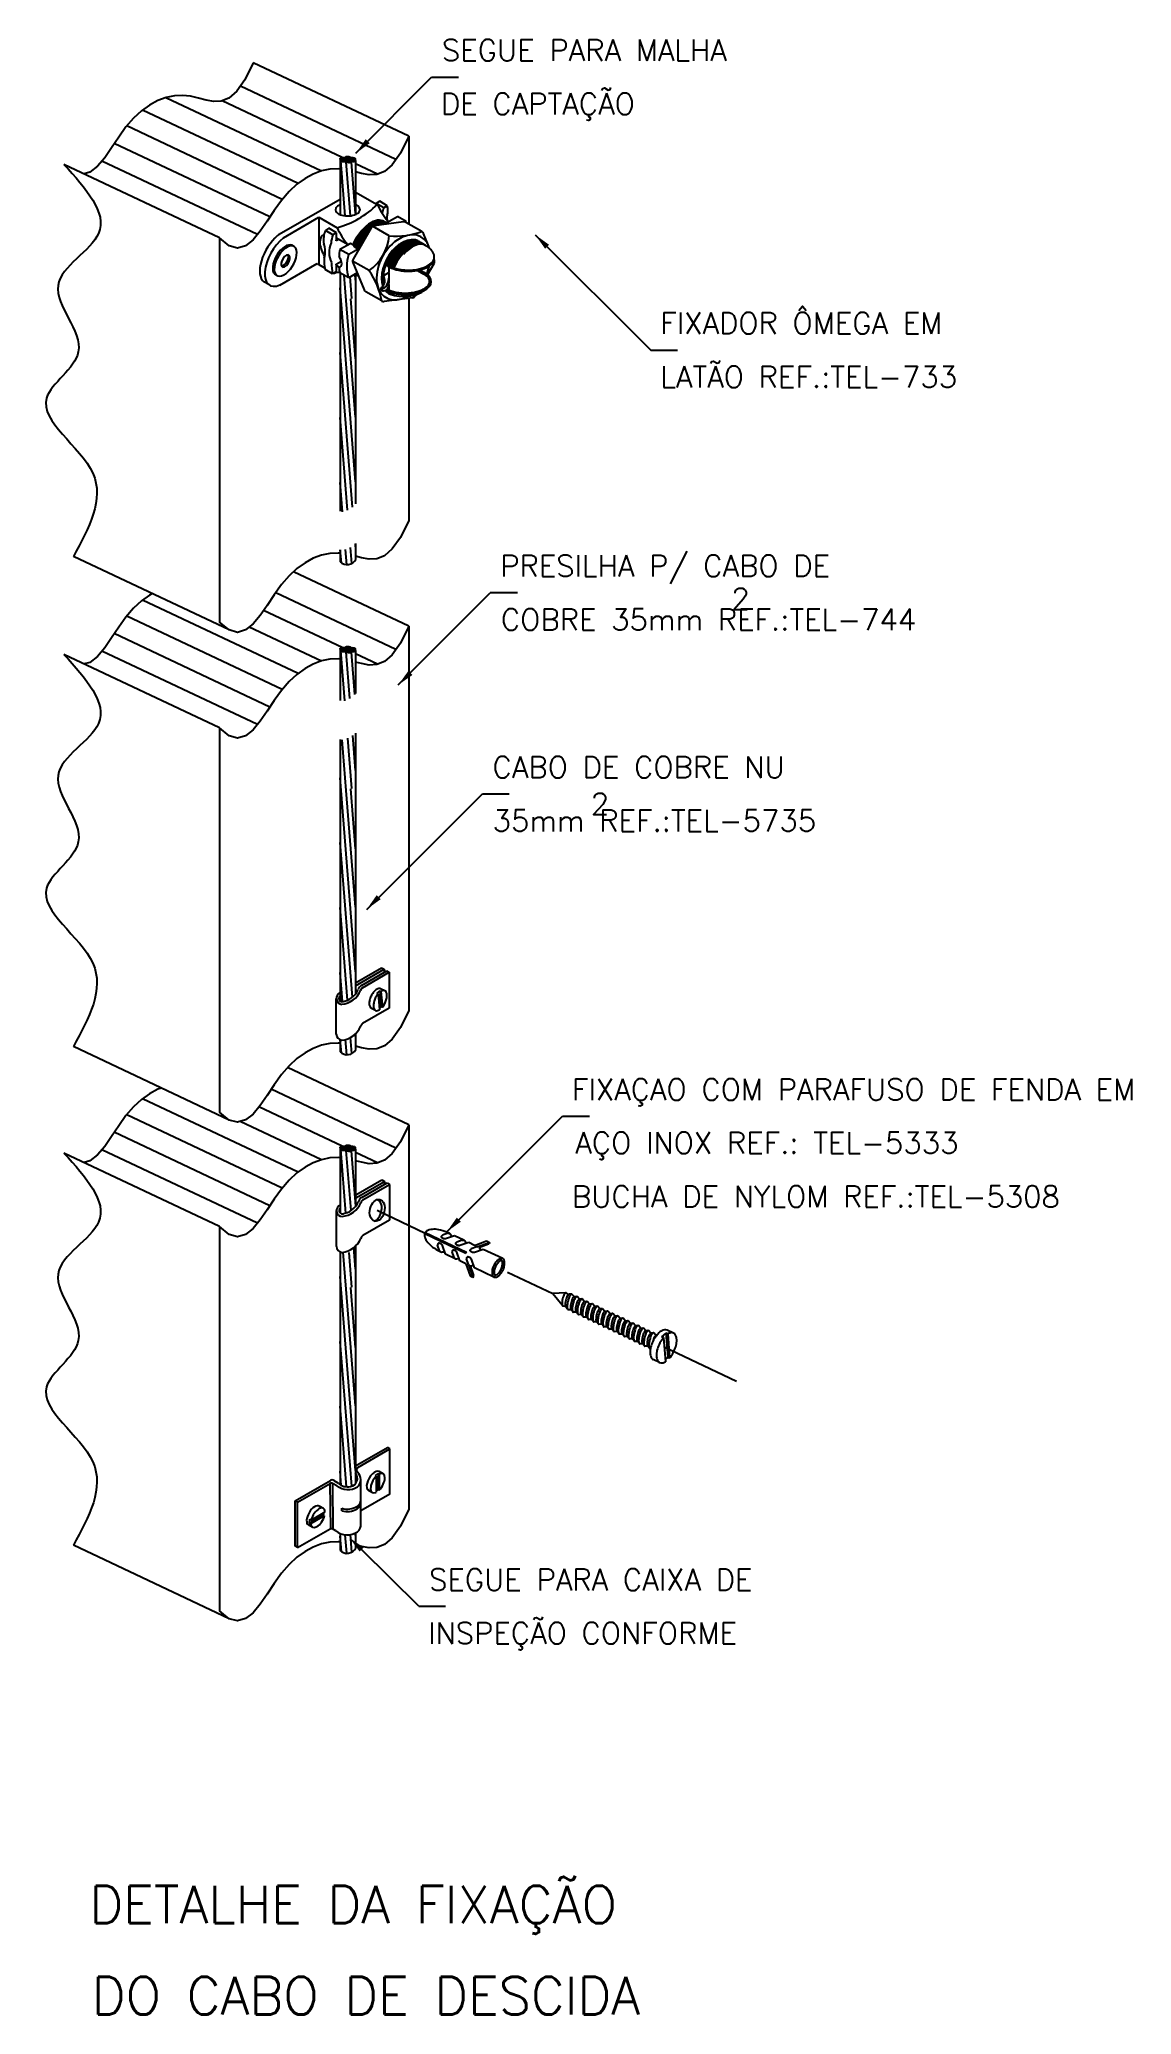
# Model space of a CAD drawing. Header units: millimetres. Extents: x -5079.5 to -5069.3, y -4675.8 to -4657.4.
import ezdxf
from ezdxf.enums import TextEntityAlignment as Align

# ---------------------------------------------------------------- set-up
doc = ezdxf.new("R2010")
doc.units = ezdxf.units.MM
doc.header["$LTSCALE"] = 10
doc.linetypes.add('DASHDOT', pattern=[1, 0.5, -0.25, 0, -0.25])
doc.layers.add('Termotécnica', color=7, linetype='Continuous')
doc.styles.add('r140', font='romans.shx')
doc.styles.add('r80', font='romans.shx')

msp = doc.modelspace()

# ---------------------------------------------------------------- texts
at = {"layer": 'Termotécnica', "color": 2, "style": 'r80'}
for s, p in [('SEGUE PARA MALHA', (-5075.744, -4657.56)), ('DE CAPTAÇÃO ', (-5075.752, -4658.06)), ('FIXADOR ÔMEGA EM', (-5073.707, -4660.107)), ('LATÃO REF.:TEL-733', (-5073.706, -4660.608)), ('PRESILHA P/ CABO DE ', (-5075.2, -4662.372)), ('2', (-5073.043, -4662.679)), ('COBRE 35mm REF.:TEL-744', (-5075.193, -4662.873)), ('CABO DE COBRE NU', (-5075.271, -4664.25)), ('2', (-5074.355, -4664.593)), ('35mm REF.:TEL-5735', (-5075.27, -4664.749)), ('FIXAÇAO COM PARAFUSO DE FENDA EM ', (-5074.531, -4667.257)), ('AÇO INOX REF.: TEL-5333', (-5074.499, -4667.756)), ('BUCHA DE NYLOM REF.:TEL-5308', (-5074.53, -4668.257)), ('SEGUE PARA CAIXA DE', (-5075.864, -4671.832)), ('INSPEÇÃO CONFORME', (-5075.872, -4672.331))]:
    msp.add_text(s, height=0.2, dxfattribs=at).set_placement(p)
at = {"layer": 'Termotécnica', "color": 5, "style": 'r140'}
for s, p in [('DETALHE DA FIXAÇÃO ', (-5076.451, -4675.043)), ('DO CABO DE DESCIDA', (-5076.451, -4675.894))]:
    msp.add_text(s, height=0.35, dxfattribs=at).set_placement(p, align=Align.BOTTOM_CENTER)

# ---------------------------------------------------------------- linework, layer by layer
at = {"layer": 'Termotécnica', "color": 2}
for p, q in [((-5076.053, -4658.262), (-5077.504, -4657.577)), ((-5076.546, -4658.422), (-5075.84, -4657.71)), ((-5075.84, -4657.71), (-5075.59, -4657.71)), ((-5076.053, -4658.262), (-5076.053, -4659.082)), ((-5077.818, -4659.21), (-5079.269, -4658.525)), ((-5076.692, -4658.473), (-5076.692, -4658.994)), ((-5076.548, -4658.491), (-5076.548, -4658.992)), ((-5077.26, -4659.178), (-5076.692, -4658.851)), ((-5076.548, -4658.784), (-5076.346, -4658.901)), ((-5077.222, -4659.211), (-5076.892, -4659.018)), ((-5076.892, -4659.018), (-5076.72, -4659.117)), ((-5076.892, -4659.018), (-5076.892, -4659.459)), ((-5077.818, -4659.21), (-5077.818, -4662.796)), ((-5077.129, -4659.288), (-5077.143, -4659.28)), ((-5076.726, -4659.211), (-5076.623, -4659.271)), ((-5076.575, -4659.275), (-5076.596, -4659.263)), ((-5076.56, -4659.295), (-5076.575, -4659.275)), ((-5076.569, -4659.282), (-5076.57, -4659.282)), ((-5076.563, -4659.291), (-5076.569, -4659.282)), ((-5076.553, -4659.291), (-5076.563, -4659.291)), ((-5076.52, -4659.318), (-5076.56, -4659.295)), ((-5076.548, -4659.302), (-5076.553, -4659.291)), ((-5076.537, -4659.3), (-5076.548, -4659.302)), ((-5076.532, -4659.311), (-5076.537, -4659.3)), ((-5076.522, -4659.309), (-5076.532, -4659.311)), ((-5076.518, -4659.316), (-5076.522, -4659.308)), ((-5074.873, -4659.182), (-5073.795, -4660.259)), ((-5077.256, -4659.651), (-5076.907, -4659.45)), ((-5076.907, -4659.45), (-5076.837, -4659.49)), ((-5076.727, -4659.469), (-5076.703, -4659.483)), ((-5076.28, -4659.456), (-5076.25, -4659.474)), ((-5076.274, -4659.452), (-5076.279, -4659.453)), ((-5076.269, -4659.463), (-5076.274, -4659.452)), ((-5076.258, -4659.461), (-5076.269, -4659.463)), ((-5076.253, -4659.472), (-5076.258, -4659.461)), ((-5076.243, -4659.47), (-5076.253, -4659.472)), ((-5076.238, -4659.481), (-5076.243, -4659.47)), ((-5076.227, -4659.479), (-5076.238, -4659.481)), ((-5076.222, -4659.489), (-5076.227, -4659.479)), ((-5076.211, -4659.488), (-5076.222, -4659.489)), ((-5076.205, -4659.496), (-5076.211, -4659.488)), ((-5077.359, -4659.647), (-5077.404, -4659.621)), ((-5077.287, -4659.558), (-5077.303, -4659.549)), ((-5076.752, -4659.539), (-5076.745, -4659.543)), ((-5076.692, -4659.538), (-5076.692, -4659.816)), ((-5076.548, -4659.546), (-5076.548, -4659.764)), ((-5075.972, -4659.515), (-5075.913, -4659.549)), ((-5075.95, -4659.51), (-5075.906, -4659.536)), ((-5076.692, -4659.816), (-5076.692, -4661.76)), ((-5076.548, -4659.764), (-5076.548, -4661.693)), ((-5076.266, -4659.699), (-5076.25, -4659.708)), ((-5076.227, -4659.735), (-5076.259, -4659.716)), ((-5076.053, -4659.774), (-5076.053, -4661.848)), ((-5073.795, -4660.259), (-5073.545, -4660.259)), ((-5076.548, -4662.063), (-5076.548, -4662.211)), ((-5077.729, -4662.87), (-5079.181, -4662.185)), ((-5076.692, -4662.122), (-5076.692, -4662.234)), ((-5076.053, -4662.835), (-5077.128, -4662.327)), ((-5076.151, -4663.383), (-5075.292, -4662.523)), ((-5075.039, -4662.523), (-5075.289, -4662.523)), ((-5076.053, -4662.835), (-5076.053, -4666.42)), ((-5077.818, -4663.783), (-5079.269, -4663.098)), ((-5076.692, -4663.045), (-5076.692, -4663.528)), ((-5076.548, -4663.064), (-5076.548, -4663.462)), ((-5077.818, -4663.783), (-5077.818, -4667.368)), ((-5076.692, -4663.891), (-5076.692, -4664.388)), ((-5076.548, -4663.832), (-5076.548, -4664.336)), ((-5076.692, -4664.388), (-5076.692, -4666.332)), ((-5076.548, -4664.336), (-5076.548, -4666.265)), ((-5076.445, -4665.477), (-5075.366, -4664.4)), ((-5075.366, -4664.4), (-5075.116, -4664.4)), ((-5076.234, -4666.064), (-5076.234, -4666.398)), ((-5076.729, -4666.642), (-5076.729, -4666.308)), ((-5076.275, -4666.236), (-5076.315, -4666.218)), ((-5076.234, -4666.398), (-5076.483, -4666.542)), ((-5076.362, -4666.42), (-5076.401, -4666.401)), ((-5076.548, -4666.635), (-5076.548, -4666.784)), ((-5077.729, -4667.443), (-5079.181, -4666.758)), ((-5076.692, -4666.694), (-5076.692, -4666.806)), ((-5076.053, -4667.488), (-5077.183, -4666.954)), ((-5075.697, -4668.485), (-5074.618, -4667.408)), ((-5074.618, -4667.408), (-5074.368, -4667.408)), ((-5076.053, -4667.488), (-5076.053, -4668.389)), ((-5077.818, -4668.436), (-5079.269, -4667.751)), ((-5076.692, -4667.698), (-5076.692, -4668.309)), ((-5076.548, -4667.717), (-5076.548, -4668.223)), ((-5076.231, -4668.043), (-5076.231, -4668.377)), ((-5076.726, -4668.622), (-5076.726, -4668.288)), ((-5077.818, -4668.436), (-5077.818, -4672.022)), ((-5076.231, -4668.377), (-5076.481, -4668.521)), ((-5076.053, -4668.389), (-5076.053, -4671.073)), ((-5075.903, -4668.503), (-5075.52, -4668.684)), ((-5075.898, -4668.493), (-5075.515, -4668.675)), ((-5075.687, -4668.499), (-5075.739, -4668.518)), ((-5075.627, -4668.522), (-5075.709, -4668.551)), ((-5075.538, -4668.565), (-5075.627, -4668.522)), ((-5076.692, -4668.667), (-5076.692, -4669.042)), ((-5076.548, -4668.617), (-5076.548, -4668.99)), ((-5075.765, -4668.662), (-5075.783, -4668.61)), ((-5075.709, -4668.694), (-5075.738, -4668.612)), ((-5075.62, -4668.737), (-5075.709, -4668.694)), ((-5075.63, -4668.726), (-5075.649, -4668.674)), ((-5075.553, -4668.563), (-5075.605, -4668.581)), ((-5075.575, -4668.758), (-5075.604, -4668.676)), ((-5075.493, -4668.586), (-5075.575, -4668.615)), ((-5075.515, -4668.675), (-5075.52, -4668.684)), ((-5075.439, -4668.612), (-5075.493, -4668.586)), ((-5075.419, -4668.627), (-5075.471, -4668.645)), ((-5075.439, -4668.612), (-5075.326, -4668.571)), ((-5075.358, -4668.65), (-5075.438, -4668.678)), ((-5075.419, -4668.627), (-5075.299, -4668.584)), ((-5075.399, -4668.631), (-5075.308, -4668.599)), ((-5075.176, -4668.736), (-5075.358, -4668.65)), ((-5075.326, -4668.571), (-5075.299, -4668.584)), ((-5075.521, -4668.784), (-5075.575, -4668.758)), ((-5075.521, -4668.784), (-5075.481, -4668.896)), ((-5075.496, -4668.79), (-5075.515, -4668.738)), ((-5075.496, -4668.79), (-5075.454, -4668.909)), ((-5075.481, -4668.896), (-5075.454, -4668.909)), ((-5075.48, -4668.802), (-5075.448, -4668.893)), ((-5075.44, -4668.822), (-5075.468, -4668.742)), ((-5075.258, -4668.908), (-5075.44, -4668.822)), ((-5076.692, -4669.042), (-5076.692, -4670.845)), ((-5076.548, -4668.99), (-5076.548, -4670.835)), ((-5074.591, -4669.055), (-5074.71, -4669.063)), ((-5074.71, -4669.063), (-5074.622, -4669.168)), ((-5074.561, -4669.07), (-5074.585, -4669.054)), ((-5074.535, -4669.067), (-5074.557, -4669.069)), ((-5074.508, -4669.093), (-5074.53, -4669.067)), ((-5074.591, -4669.183), (-5074.615, -4669.18)), ((-5074.585, -4669.19), (-5074.572, -4669.206)), ((-5074.536, -4669.213), (-5074.565, -4669.214)), ((-5074.523, -4669.231), (-5074.536, -4669.213)), ((-5074.489, -4669.236), (-5074.518, -4669.237)), ((-5074.488, -4669.091), (-5074.508, -4669.093)), ((-5074.476, -4669.254), (-5074.489, -4669.236)), ((-5074.46, -4669.115), (-5074.482, -4669.09)), ((-5074.441, -4669.258), (-5074.47, -4669.26)), ((-5074.441, -4669.113), (-5074.46, -4669.115)), ((-5074.428, -4669.276), (-5074.441, -4669.258)), ((-5074.412, -4669.138), (-5074.435, -4669.112)), ((-5074.393, -4669.136), (-5074.412, -4669.138)), ((-5074.365, -4669.161), (-5074.387, -4669.135)), ((-5074.345, -4669.159), (-5074.365, -4669.161)), ((-5074.317, -4669.183), (-5074.339, -4669.158)), ((-5074.298, -4669.181), (-5074.317, -4669.183)), ((-5074.269, -4669.206), (-5074.292, -4669.18)), ((-5074.25, -4669.204), (-5074.269, -4669.206)), ((-5074.222, -4669.228), (-5074.244, -4669.203)), ((-5074.202, -4669.226), (-5074.222, -4669.228)), ((-5074.174, -4669.251), (-5074.196, -4669.226)), ((-5074.155, -4669.249), (-5074.174, -4669.251)), ((-5074.126, -4669.274), (-5074.149, -4669.248)), ((-5074.393, -4669.281), (-5074.422, -4669.282)), ((-5074.38, -4669.299), (-5074.393, -4669.281)), ((-5074.346, -4669.304), (-5074.375, -4669.305)), ((-5074.333, -4669.322), (-5074.346, -4669.304)), ((-5074.298, -4669.326), (-5074.327, -4669.327)), ((-5074.285, -4669.344), (-5074.298, -4669.326)), ((-5074.25, -4669.349), (-5074.279, -4669.35)), ((-5074.237, -4669.367), (-5074.25, -4669.349)), ((-5074.203, -4669.372), (-5074.232, -4669.373)), ((-5074.19, -4669.39), (-5074.203, -4669.372)), ((-5074.155, -4669.394), (-5074.184, -4669.395)), ((-5074.142, -4669.412), (-5074.155, -4669.394)), ((-5074.107, -4669.417), (-5074.136, -4669.418)), ((-5074.107, -4669.272), (-5074.126, -4669.274)), ((-5074.094, -4669.435), (-5074.107, -4669.417)), ((-5074.079, -4669.296), (-5074.101, -4669.271)), ((-5074.06, -4669.44), (-5074.089, -4669.441)), ((-5074.059, -4669.294), (-5074.079, -4669.296)), ((-5074.047, -4669.458), (-5074.06, -4669.44)), ((-5074.031, -4669.319), (-5074.053, -4669.293)), ((-5074.012, -4669.317), (-5074.031, -4669.319)), ((-5073.983, -4669.342), (-5074.006, -4669.316)), ((-5073.964, -4669.34), (-5073.983, -4669.342)), ((-5073.936, -4669.364), (-5073.958, -4669.339)), ((-5073.916, -4669.362), (-5073.936, -4669.364)), ((-5073.888, -4669.387), (-5073.91, -4669.361)), ((-5073.869, -4669.385), (-5073.888, -4669.387)), ((-5073.84, -4669.41), (-5073.863, -4669.384)), ((-5073.821, -4669.408), (-5073.84, -4669.41)), ((-5073.793, -4669.432), (-5073.815, -4669.407)), ((-5073.773, -4669.43), (-5073.793, -4669.432)), ((-5073.745, -4669.455), (-5073.767, -4669.429)), ((-5073.654, -4669.431), (-5073.694, -4669.465)), ((-5073.654, -4669.431), (-5073.636, -4669.656)), ((-5073.637, -4669.439), (-5073.654, -4669.431)), ((-5073.582, -4669.431), (-5073.641, -4669.403)), ((-5073.637, -4669.439), (-5073.619, -4669.664)), ((-5074.012, -4669.462), (-5074.041, -4669.463)), ((-5073.999, -4669.48), (-5074.012, -4669.462)), ((-5073.964, -4669.485), (-5073.993, -4669.486)), ((-5073.951, -4669.503), (-5073.964, -4669.485)), ((-5073.917, -4669.508), (-5073.946, -4669.509)), ((-5073.904, -4669.526), (-5073.917, -4669.508)), ((-5073.869, -4669.53), (-5073.898, -4669.531)), ((-5073.856, -4669.548), (-5073.869, -4669.53)), ((-5073.821, -4669.553), (-5073.85, -4669.554)), ((-5073.808, -4669.571), (-5073.821, -4669.553)), ((-5073.677, -4669.473), (-5073.694, -4669.465)), ((-5073.677, -4669.473), (-5073.659, -4669.698)), ((-5073.713, -4669.706), (-5073.772, -4669.678)), ((-5073.636, -4669.656), (-5073.66, -4669.677)), ((-5073.619, -4669.664), (-5073.636, -4669.656)), ((-5076.55, -4670.671), (-5076.252, -4670.499)), ((-5076.528, -4670.684), (-5076.229, -4670.512)), ((-5076.229, -4670.512), (-5076.252, -4670.499)), ((-5076.229, -4670.934), (-5076.229, -4670.512)), ((-5076.292, -4670.744), (-5076.329, -4670.723)), ((-5077.112, -4670.995), (-5076.784, -4670.806)), ((-5077.089, -4671.008), (-5076.786, -4670.833)), ((-5076.723, -4670.855), (-5076.757, -4670.837)), ((-5076.711, -4670.831), (-5076.749, -4670.808)), ((-5076.5, -4671.228), (-5076.5, -4670.799)), ((-5076.393, -4670.919), (-5076.43, -4670.897)), ((-5077.112, -4671.42), (-5077.112, -4670.995)), ((-5077.089, -4671.008), (-5077.112, -4670.995)), ((-5077.089, -4671.433), (-5077.089, -4671.008)), ((-5076.849, -4671.067), (-5076.887, -4671.045)), ((-5076.229, -4670.934), (-5076.5, -4671.09)), ((-5077.089, -4671.433), (-5076.786, -4671.258)), ((-5076.951, -4671.242), (-5076.988, -4671.221)), ((-5076.734, -4671.277), (-5076.763, -4671.258)), ((-5076.548, -4671.296), (-5076.548, -4671.437)), ((-5077.729, -4672.096), (-5079.181, -4671.411)), ((-5077.089, -4671.433), (-5077.112, -4671.42)), ((-5076.692, -4671.3), (-5076.692, -4671.459)), ((-5075.96, -4671.98), (-5076.493, -4671.451)), ((-5075.96, -4671.98), (-5075.71, -4671.98))]:
    msp.add_line(p, q, dxfattribs=at)
at = {"layer": 'Termotécnica', "color": 1}
for p, q in [((-5076.172, -4658.48), (-5077.623, -4657.795)), ((-5077.085, -4658.704), (-5078.536, -4658.019)), ((-5076.868, -4658.588), (-5078.319, -4657.903)), ((-5076.674, -4658.461), (-5077.794, -4657.933)), ((-5077.232, -4658.852), (-5078.683, -4658.167)), ((-5077.347, -4659.016), (-5078.799, -4658.331)), ((-5077.464, -4659.18), (-5078.915, -4658.494)), ((-5076.645, -4659.004), (-5076.686, -4658.49)), ((-5076.649, -4658.479), (-5076.649, -4658.484)), ((-5076.644, -4658.46), (-5076.644, -4658.465)), ((-5076.644, -4658.471), (-5076.644, -4658.473)), ((-5076.644, -4658.484), (-5076.644, -4658.485)), ((-5076.636, -4658.492), (-5076.636, -4658.499)), ((-5076.596, -4659.004), (-5076.636, -4658.501)), ((-5076.602, -4658.471), (-5076.602, -4658.475)), ((-5076.599, -4658.48), (-5076.599, -4658.492)), ((-5076.548, -4658.985), (-5076.587, -4658.504)), ((-5076.552, -4658.473), (-5076.552, -4658.486)), ((-5076.343, -4658.618), (-5076.548, -4658.521)), ((-5076.323, -4658.87), (-5076.356, -4658.89)), ((-5076.286, -4658.93), (-5076.356, -4658.89)), ((-5076.253, -4658.911), (-5076.323, -4658.87)), ((-5076.253, -4658.911), (-5076.286, -4658.93)), ((-5076.797, -4659.122), (-5076.83, -4659.142)), ((-5076.726, -4659.163), (-5076.797, -4659.122)), ((-5076.404, -4659.117), (-5076.572, -4659.409)), ((-5076.234, -4659.193), (-5076.39, -4659.103)), ((-5076.103, -4659.062), (-5076.376, -4659.098)), ((-5076.262, -4659.072), (-5076.158, -4659.012)), ((-5076.078, -4659.058), (-5076.158, -4659.012)), ((-5076.078, -4659.058), (-5076.087, -4659.063)), ((-5075.931, -4659.152), (-5076.08, -4659.067)), ((-5076.76, -4659.182), (-5076.83, -4659.142)), ((-5076.726, -4659.163), (-5076.76, -4659.182)), ((-5076.73, -4659.237), (-5076.706, -4659.224)), ((-5076.594, -4659.264), (-5076.694, -4659.321)), ((-5076.524, -4659.316), (-5076.613, -4659.367)), ((-5075.859, -4659.307), (-5075.915, -4659.17)), ((-5076.73, -4659.457), (-5076.681, -4659.429)), ((-5076.613, -4659.367), (-5076.694, -4659.321)), ((-5076.421, -4659.517), (-5076.577, -4659.427)), ((-5076.574, -4659.441), (-5076.469, -4659.696)), ((-5076.238, -4659.481), (-5076.238, -4659.533)), ((-5075.877, -4659.555), (-5075.816, -4659.45)), ((-5075.814, -4659.417), (-5075.817, -4659.408)), ((-5076.763, -4659.546), (-5076.833, -4659.505)), ((-5076.73, -4659.527), (-5076.763, -4659.546)), ((-5076.613, -4659.584), (-5076.694, -4659.537)), ((-5076.548, -4661.489), (-5076.692, -4659.676)), ((-5076.636, -4659.796), (-5076.655, -4659.56)), ((-5076.534, -4659.538), (-5076.613, -4659.584)), ((-5076.584, -4659.777), (-5076.6, -4659.576)), ((-5076.548, -4659.607), (-5076.552, -4659.549)), ((-5076.303, -4659.682), (-5076.311, -4659.678)), ((-5076.291, -4659.564), (-5076.238, -4659.533)), ((-5076.238, -4659.647), (-5076.238, -4659.704)), ((-5076.548, -4660.883), (-5076.635, -4659.795)), ((-5076.548, -4660.34), (-5076.592, -4659.78)), ((-5076.305, -4659.8), (-5076.454, -4659.714)), ((-5076.017, -4659.769), (-5076.282, -4659.805)), ((-5076.245, -4659.708), (-5076.238, -4659.704)), ((-5075.983, -4659.74), (-5075.99, -4659.751)), ((-5076.577, -4661.724), (-5076.692, -4660.282)), ((-5076.623, -4661.752), (-5076.692, -4660.888)), ((-5076.671, -4661.766), (-5076.692, -4661.494)), ((-5076.548, -4662.094), (-5076.55, -4662.065)), ((-5076.681, -4662.243), (-5076.691, -4662.123)), ((-5076.631, -4662.261), (-5076.643, -4662.119)), ((-5076.584, -4662.249), (-5076.596, -4662.099)), ((-5077.085, -4663.276), (-5078.536, -4662.591)), ((-5076.172, -4663.053), (-5077.294, -4662.523)), ((-5077.232, -4663.425), (-5078.683, -4662.74)), ((-5076.674, -4663.034), (-5077.406, -4662.688)), ((-5077.347, -4663.589), (-5078.799, -4662.904)), ((-5076.868, -4663.16), (-5077.541, -4662.843)), ((-5077.464, -4663.752), (-5078.915, -4663.067)), ((-5076.649, -4663.53), (-5076.686, -4663.062)), ((-5076.649, -4663.051), (-5076.649, -4663.056)), ((-5076.644, -4663.032), (-5076.644, -4663.037)), ((-5076.644, -4663.044), (-5076.644, -4663.045)), ((-5076.644, -4663.057), (-5076.644, -4663.058)), ((-5076.636, -4663.065), (-5076.636, -4663.072)), ((-5076.601, -4663.51), (-5076.636, -4663.073)), ((-5076.602, -4663.044), (-5076.602, -4663.047)), ((-5076.599, -4663.053), (-5076.599, -4663.064)), ((-5076.556, -4663.472), (-5076.587, -4663.076)), ((-5076.552, -4663.046), (-5076.552, -4663.058)), ((-5076.343, -4663.19), (-5076.548, -4663.093)), ((-5076.636, -4664.368), (-5076.674, -4663.894)), ((-5076.584, -4664.349), (-5076.621, -4663.88)), ((-5076.548, -4664.18), (-5076.574, -4663.854)), ((-5076.548, -4666.061), (-5076.692, -4664.249)), ((-5076.548, -4665.456), (-5076.635, -4664.368)), ((-5076.548, -4664.912), (-5076.592, -4664.353)), ((-5076.577, -4666.296), (-5076.692, -4664.854)), ((-5076.623, -4666.325), (-5076.692, -4665.46)), ((-5076.671, -4666.338), (-5076.692, -4666.066)), ((-5076.548, -4666.162), (-5076.306, -4666.022)), ((-5076.548, -4666.19), (-5076.282, -4666.036)), ((-5076.493, -4666.186), (-5076.258, -4666.05)), ((-5076.483, -4666.208), (-5076.234, -4666.064)), ((-5076.306, -4666.022), (-5076.282, -4666.036)), ((-5076.282, -4666.036), (-5076.282, -4666.064)), ((-5076.258, -4666.05), (-5076.234, -4666.064)), ((-5076.323, -4666.236), (-5076.35, -4666.259)), ((-5076.338, -4666.264), (-5076.35, -4666.259)), ((-5076.338, -4666.264), (-5076.326, -4666.414)), ((-5076.312, -4666.242), (-5076.323, -4666.236)), ((-5076.323, -4666.236), (-5076.311, -4666.386)), ((-5076.312, -4666.242), (-5076.299, -4666.391)), ((-5076.311, -4666.386), (-5076.327, -4666.4)), ((-5076.299, -4666.391), (-5076.311, -4666.386)), ((-5076.584, -4666.822), (-5076.596, -4666.672)), ((-5076.548, -4666.667), (-5076.55, -4666.638)), ((-5076.681, -4666.816), (-5076.691, -4666.695)), ((-5076.631, -4666.833), (-5076.643, -4666.691)), ((-5076.172, -4667.706), (-5077.335, -4667.156)), ((-5077.232, -4668.078), (-5078.683, -4667.393)), ((-5077.085, -4667.929), (-5078.536, -4667.244)), ((-5076.674, -4667.687), (-5077.45, -4667.321)), ((-5077.347, -4668.242), (-5078.799, -4667.557)), ((-5076.868, -4667.813), (-5077.624, -4667.457)), ((-5077.464, -4668.405), (-5078.915, -4667.72)), ((-5076.639, -4668.311), (-5076.686, -4667.715)), ((-5076.649, -4667.704), (-5076.649, -4667.709)), ((-5076.644, -4667.685), (-5076.644, -4667.691)), ((-5076.644, -4667.697), (-5076.644, -4667.698)), ((-5076.644, -4667.71), (-5076.644, -4667.711)), ((-5076.636, -4667.718), (-5076.636, -4667.725)), ((-5076.591, -4668.288), (-5076.636, -4667.726)), ((-5076.602, -4667.697), (-5076.602, -4667.701)), ((-5076.599, -4667.706), (-5076.599, -4667.718)), ((-5076.546, -4668.245), (-5076.587, -4667.729)), ((-5076.552, -4667.699), (-5076.552, -4667.711)), ((-5076.343, -4667.843), (-5076.548, -4667.746)), ((-5076.546, -4668.142), (-5076.303, -4668.002)), ((-5076.546, -4668.17), (-5076.279, -4668.015)), ((-5076.49, -4668.165), (-5076.255, -4668.029)), ((-5076.481, -4668.187), (-5076.231, -4668.043)), ((-5076.303, -4668.002), (-5076.279, -4668.015)), ((-5076.279, -4668.015), (-5076.279, -4668.043)), ((-5076.255, -4668.029), (-5076.231, -4668.043)), ((-5076.636, -4669.021), (-5076.663, -4668.676)), ((-5076.584, -4669.003), (-5076.609, -4668.68)), ((-5076.548, -4668.833), (-5076.564, -4668.631)), ((-5076.548, -4670.714), (-5076.692, -4668.902)), ((-5076.548, -4670.109), (-5076.635, -4669.021)), ((-5076.548, -4669.565), (-5076.592, -4669.006)), ((-5076.585, -4670.859), (-5076.692, -4669.508)), ((-5076.633, -4670.864), (-5076.692, -4670.113)), ((-5076.682, -4670.851), (-5076.692, -4670.719)), ((-5076.339, -4670.741), (-5076.367, -4670.761)), ((-5076.339, -4670.741), (-5076.339, -4670.89)), ((-5076.328, -4670.747), (-5076.339, -4670.741)), ((-5076.78, -4671.257), (-5076.786, -4670.833)), ((-5076.758, -4671.261), (-5076.76, -4670.836)), ((-5076.356, -4670.767), (-5076.367, -4670.761)), ((-5076.356, -4670.767), (-5076.356, -4670.916)), ((-5076.339, -4670.89), (-5076.356, -4670.902)), ((-5076.328, -4670.896), (-5076.339, -4670.89)), ((-5076.328, -4670.747), (-5076.328, -4670.896)), ((-5076.963, -4671.175), (-5076.833, -4671.1)), ((-5076.848, -4671.128), (-5076.846, -4671.107)), ((-5076.677, -4671.089), (-5076.677, -4671.066)), ((-5076.978, -4671.203), (-5076.848, -4671.128)), ((-5076.978, -4671.203), (-5076.974, -4671.168)), ((-5076.967, -4671.209), (-5076.978, -4671.203)), ((-5076.963, -4671.175), (-5076.974, -4671.168)), ((-5076.967, -4671.209), (-5076.837, -4671.134)), ((-5076.837, -4671.134), (-5076.848, -4671.128)), ((-5076.681, -4671.469), (-5076.692, -4671.325)), ((-5076.631, -4671.486), (-5076.645, -4671.312)), ((-5076.584, -4671.475), (-5076.597, -4671.311)), ((-5076.548, -4671.32), (-5076.55, -4671.297))]:
    msp.add_line(p, q, dxfattribs=at)
at = {"layer": 'Termotécnica', "color": 1, "linetype": 'DASHDOT'}
for p, q in [((-5076.347, -4668.285), (-5075.9, -4668.498)), ((-5075.13, -4668.863), (-5074.71, -4669.063)), ((-5073.67, -4669.558), (-5072.995, -4669.878))]:
    msp.add_line(p, q, dxfattribs=at)
at = {"layer": 'Termotécnica', "color": 2}
for points in [[(-5077.504, -4657.577), (-5077.582, -4657.737), (-5077.657, -4657.843), (-5077.73, -4657.907), (-5077.801, -4657.935), (-5077.872, -4657.939), (-5077.943, -4657.926), (-5078.014, -4657.907), (-5078.087, -4657.889), (-5078.163, -4657.882), (-5078.239, -4657.886), (-5078.317, -4657.902), (-5078.394, -4657.93), (-5078.471, -4657.972), (-5078.547, -4658.026), (-5078.62, -4658.094), (-5078.691, -4658.176), (-5078.758, -4658.271), (-5078.824, -4658.37), (-5078.889, -4658.464), (-5078.956, -4658.543), (-5079.026, -4658.599), (-5079.079, -4658.615)], [(-5076.053, -4658.262), (-5076.131, -4658.422), (-5076.206, -4658.529), (-5076.279, -4658.592), (-5076.35, -4658.621), (-5076.421, -4658.624), (-5076.492, -4658.611), (-5076.548, -4658.596)], [(-5076.692, -4658.569), (-5076.711, -4658.567), (-5076.788, -4658.571), (-5076.866, -4658.587), (-5076.943, -4658.616), (-5077.02, -4658.657), (-5077.096, -4658.711), (-5077.169, -4658.779), (-5077.24, -4658.861), (-5077.307, -4658.956), (-5077.373, -4659.055), (-5077.438, -4659.149), (-5077.505, -4659.229), (-5077.575, -4659.284), (-5077.649, -4659.306), (-5077.729, -4659.285), (-5077.818, -4659.21)], [(-5076.053, -4661.848), (-5076.131, -4662.007), (-5076.206, -4662.114), (-5076.279, -4662.177), (-5076.35, -4662.206), (-5076.421, -4662.21), (-5076.492, -4662.197), (-5076.548, -4662.182)], [(-5076.692, -4662.154), (-5076.711, -4662.152), (-5076.788, -4662.156), (-5076.866, -4662.172), (-5076.943, -4662.201), (-5077.02, -4662.242), (-5077.096, -4662.297), (-5077.169, -4662.365), (-5077.24, -4662.447), (-5077.307, -4662.541), (-5077.373, -4662.64), (-5077.438, -4662.734), (-5077.505, -4662.814), (-5077.575, -4662.87), (-5077.649, -4662.892), (-5077.729, -4662.87), (-5077.818, -4662.796)], [(-5078.447, -4662.531), (-5078.471, -4662.544), (-5078.547, -4662.599), (-5078.62, -4662.667), (-5078.691, -4662.749), (-5078.758, -4662.843), (-5078.824, -4662.942), (-5078.889, -4663.036), (-5078.956, -4663.116), (-5079.026, -4663.172), (-5079.079, -4663.187)], [(-5076.053, -4662.835), (-5076.131, -4662.994), (-5076.206, -4663.101), (-5076.279, -4663.164), (-5076.35, -4663.193), (-5076.421, -4663.197), (-5076.492, -4663.184), (-5076.548, -4663.169)], [(-5076.692, -4663.141), (-5076.711, -4663.139), (-5076.788, -4663.143), (-5076.866, -4663.159), (-5076.943, -4663.188), (-5077.02, -4663.229), (-5077.096, -4663.284), (-5077.169, -4663.352), (-5077.24, -4663.434), (-5077.307, -4663.528), (-5077.373, -4663.627), (-5077.438, -4663.721), (-5077.505, -4663.801), (-5077.575, -4663.857), (-5077.649, -4663.878), (-5077.729, -4663.857), (-5077.818, -4663.783)], [(-5076.053, -4666.42), (-5076.131, -4666.58), (-5076.206, -4666.687), (-5076.279, -4666.75), (-5076.35, -4666.779), (-5076.421, -4666.782), (-5076.492, -4666.769), (-5076.548, -4666.754)], [(-5076.692, -4666.727), (-5076.711, -4666.725), (-5076.788, -4666.729), (-5076.866, -4666.745), (-5076.943, -4666.774), (-5077.02, -4666.815), (-5077.096, -4666.869), (-5077.169, -4666.937), (-5077.24, -4667.019), (-5077.307, -4667.114), (-5077.373, -4667.213), (-5077.438, -4667.307), (-5077.505, -4667.387), (-5077.575, -4667.442), (-5077.649, -4667.464), (-5077.729, -4667.443), (-5077.818, -4667.368)], [(-5078.362, -4667.144), (-5078.394, -4667.156), (-5078.471, -4667.197), (-5078.547, -4667.252), (-5078.62, -4667.32), (-5078.691, -4667.402), (-5078.758, -4667.496), (-5078.824, -4667.595), (-5078.889, -4667.689), (-5078.956, -4667.769), (-5079.026, -4667.825), (-5079.079, -4667.84)], [(-5076.053, -4667.488), (-5076.131, -4667.647), (-5076.206, -4667.754), (-5076.279, -4667.817), (-5076.35, -4667.846), (-5076.421, -4667.85), (-5076.492, -4667.837), (-5076.548, -4667.822)], [(-5076.692, -4667.794), (-5076.711, -4667.792), (-5076.788, -4667.796), (-5076.866, -4667.813), (-5076.943, -4667.841), (-5077.02, -4667.882), (-5077.096, -4667.937), (-5077.169, -4668.005), (-5077.24, -4668.087), (-5077.307, -4668.181), (-5077.373, -4668.28), (-5077.438, -4668.374), (-5077.505, -4668.454), (-5077.575, -4668.51), (-5077.649, -4668.532), (-5077.729, -4668.51), (-5077.818, -4668.436)], [(-5075.706, -4668.551), (-5075.709, -4668.551), (-5075.711, -4668.551), (-5075.712, -4668.552), (-5075.714, -4668.552), (-5075.715, -4668.552), (-5075.717, -4668.552), (-5075.718, -4668.552), (-5075.719, -4668.552), (-5075.72, -4668.552), (-5075.721, -4668.552), (-5075.722, -4668.551), (-5075.722, -4668.551), (-5075.723, -4668.551), (-5075.724, -4668.551), (-5075.725, -4668.551), (-5075.725, -4668.551), (-5075.726, -4668.551), (-5075.727, -4668.55), (-5075.727, -4668.55), (-5075.728, -4668.55), (-5075.729, -4668.549), (-5075.73, -4668.549), (-5075.731, -4668.549), (-5075.731, -4668.548), (-5075.732, -4668.548), (-5075.733, -4668.548), (-5075.734, -4668.547), (-5075.735, -4668.547), (-5075.735, -4668.546), (-5075.736, -4668.546), (-5075.737, -4668.545), (-5075.738, -4668.545), (-5075.738, -4668.544), (-5075.739, -4668.544), (-5075.74, -4668.543), (-5075.74, -4668.543), (-5075.741, -4668.542), (-5075.742, -4668.542), (-5075.742, -4668.541), (-5075.743, -4668.541), (-5075.743, -4668.54), (-5075.744, -4668.54), (-5075.745, -4668.539), (-5075.745, -4668.538), (-5075.745, -4668.538), (-5075.746, -4668.537), (-5075.746, -4668.537), (-5075.746, -4668.536), (-5075.747, -4668.536), (-5075.747, -4668.535), (-5075.747, -4668.535), (-5075.747, -4668.534), (-5075.747, -4668.534), (-5075.747, -4668.533), (-5075.747, -4668.532), (-5075.747, -4668.532), (-5075.747, -4668.531), (-5075.747, -4668.531), (-5075.747, -4668.53), (-5075.747, -4668.53), (-5075.747, -4668.529), (-5075.747, -4668.529), (-5075.746, -4668.528), (-5075.746, -4668.527), (-5075.746, -4668.526), (-5075.745, -4668.525), (-5075.745, -4668.524), (-5075.744, -4668.523), (-5075.743, -4668.522), (-5075.742, -4668.521), (-5075.741, -4668.519), (-5075.739, -4668.518)], [(-5075.737, -4668.615), (-5075.738, -4668.613), (-5075.739, -4668.611), (-5075.74, -4668.61), (-5075.741, -4668.608), (-5075.742, -4668.607), (-5075.743, -4668.606), (-5075.743, -4668.605), (-5075.744, -4668.604), (-5075.745, -4668.604), (-5075.745, -4668.603), (-5075.746, -4668.602), (-5075.746, -4668.602), (-5075.747, -4668.601), (-5075.747, -4668.601), (-5075.748, -4668.6), (-5075.749, -4668.6), (-5075.749, -4668.6), (-5075.75, -4668.599), (-5075.751, -4668.599), (-5075.751, -4668.598), (-5075.752, -4668.598), (-5075.753, -4668.597), (-5075.754, -4668.597), (-5075.754, -4668.597), (-5075.755, -4668.596), (-5075.756, -4668.596), (-5075.757, -4668.596), (-5075.758, -4668.595), (-5075.759, -4668.595), (-5075.76, -4668.595), (-5075.76, -4668.595), (-5075.761, -4668.594), (-5075.762, -4668.594), (-5075.763, -4668.594), (-5075.764, -4668.594), (-5075.765, -4668.593), (-5075.765, -4668.593), (-5075.766, -4668.593), (-5075.767, -4668.593), (-5075.768, -4668.593), (-5075.768, -4668.593), (-5075.769, -4668.593), (-5075.77, -4668.592), (-5075.771, -4668.592), (-5075.771, -4668.592), (-5075.772, -4668.593), (-5075.773, -4668.593), (-5075.773, -4668.593), (-5075.774, -4668.593), (-5075.774, -4668.593), (-5075.775, -4668.593), (-5075.775, -4668.594), (-5075.776, -4668.594), (-5075.776, -4668.594), (-5075.777, -4668.594), (-5075.777, -4668.595), (-5075.778, -4668.595), (-5075.778, -4668.595), (-5075.778, -4668.596), (-5075.779, -4668.596), (-5075.779, -4668.597), (-5075.779, -4668.597), (-5075.78, -4668.598), (-5075.78, -4668.599), (-5075.781, -4668.599), (-5075.781, -4668.6), (-5075.782, -4668.601), (-5075.782, -4668.603), (-5075.782, -4668.604), (-5075.783, -4668.606), (-5075.783, -4668.608), (-5075.783, -4668.61)], [(-5075.602, -4668.679), (-5075.604, -4668.677), (-5075.605, -4668.675), (-5075.606, -4668.673), (-5075.607, -4668.672), (-5075.607, -4668.671), (-5075.608, -4668.67), (-5075.609, -4668.669), (-5075.61, -4668.668), (-5075.61, -4668.667), (-5075.611, -4668.667), (-5075.611, -4668.666), (-5075.612, -4668.666), (-5075.613, -4668.665), (-5075.613, -4668.665), (-5075.614, -4668.664), (-5075.614, -4668.664), (-5075.615, -4668.663), (-5075.616, -4668.663), (-5075.616, -4668.663), (-5075.617, -4668.662), (-5075.618, -4668.662), (-5075.618, -4668.661), (-5075.619, -4668.661), (-5075.62, -4668.661), (-5075.621, -4668.66), (-5075.622, -4668.66), (-5075.623, -4668.66), (-5075.623, -4668.659), (-5075.624, -4668.659), (-5075.625, -4668.659), (-5075.626, -4668.658), (-5075.627, -4668.658), (-5075.628, -4668.658), (-5075.629, -4668.658), (-5075.629, -4668.657), (-5075.63, -4668.657), (-5075.631, -4668.657), (-5075.632, -4668.657), (-5075.633, -4668.657), (-5075.633, -4668.657), (-5075.634, -4668.656), (-5075.635, -4668.656), (-5075.636, -4668.656), (-5075.636, -4668.656), (-5075.637, -4668.656), (-5075.638, -4668.656), (-5075.638, -4668.656), (-5075.639, -4668.657), (-5075.64, -4668.657), (-5075.64, -4668.657), (-5075.641, -4668.657), (-5075.641, -4668.657), (-5075.642, -4668.658), (-5075.642, -4668.658), (-5075.642, -4668.658), (-5075.643, -4668.659), (-5075.643, -4668.659), (-5075.644, -4668.659), (-5075.644, -4668.66), (-5075.644, -4668.66), (-5075.645, -4668.661), (-5075.645, -4668.661), (-5075.645, -4668.662), (-5075.646, -4668.663), (-5075.646, -4668.663), (-5075.647, -4668.664), (-5075.647, -4668.665), (-5075.648, -4668.666), (-5075.648, -4668.668), (-5075.648, -4668.67), (-5075.649, -4668.672), (-5075.649, -4668.674)], [(-5075.572, -4668.615), (-5075.574, -4668.615), (-5075.576, -4668.615), (-5075.578, -4668.615), (-5075.58, -4668.615), (-5075.581, -4668.616), (-5075.582, -4668.616), (-5075.584, -4668.616), (-5075.585, -4668.616), (-5075.586, -4668.615), (-5075.586, -4668.615), (-5075.587, -4668.615), (-5075.588, -4668.615), (-5075.589, -4668.615), (-5075.589, -4668.615), (-5075.59, -4668.615), (-5075.591, -4668.615), (-5075.592, -4668.614), (-5075.592, -4668.614), (-5075.593, -4668.614), (-5075.594, -4668.614), (-5075.595, -4668.613), (-5075.596, -4668.613), (-5075.596, -4668.613), (-5075.597, -4668.612), (-5075.598, -4668.612), (-5075.599, -4668.611), (-5075.6, -4668.611), (-5075.6, -4668.61), (-5075.601, -4668.61), (-5075.602, -4668.609), (-5075.603, -4668.609), (-5075.603, -4668.608), (-5075.604, -4668.608), (-5075.605, -4668.607), (-5075.605, -4668.607), (-5075.606, -4668.606), (-5075.607, -4668.606), (-5075.607, -4668.605), (-5075.608, -4668.605), (-5075.609, -4668.604), (-5075.609, -4668.604), (-5075.61, -4668.603), (-5075.61, -4668.603), (-5075.611, -4668.602), (-5075.611, -4668.602), (-5075.611, -4668.601), (-5075.612, -4668.601), (-5075.612, -4668.6), (-5075.612, -4668.6), (-5075.613, -4668.599), (-5075.613, -4668.598), (-5075.613, -4668.598), (-5075.613, -4668.597), (-5075.613, -4668.597), (-5075.613, -4668.596), (-5075.613, -4668.596), (-5075.613, -4668.595), (-5075.613, -4668.595), (-5075.613, -4668.594), (-5075.613, -4668.594), (-5075.613, -4668.593), (-5075.612, -4668.592), (-5075.612, -4668.592), (-5075.612, -4668.591), (-5075.612, -4668.59), (-5075.611, -4668.589), (-5075.611, -4668.588), (-5075.61, -4668.587), (-5075.609, -4668.586), (-5075.608, -4668.585), (-5075.607, -4668.583), (-5075.605, -4668.581)], [(-5075.438, -4668.678), (-5075.44, -4668.679), (-5075.442, -4668.679), (-5075.444, -4668.679), (-5075.445, -4668.679), (-5075.447, -4668.679), (-5075.448, -4668.679), (-5075.449, -4668.679), (-5075.45, -4668.679), (-5075.451, -4668.679), (-5075.452, -4668.679), (-5075.453, -4668.679), (-5075.454, -4668.679), (-5075.454, -4668.679), (-5075.455, -4668.679), (-5075.456, -4668.679), (-5075.457, -4668.678), (-5075.457, -4668.678), (-5075.458, -4668.678), (-5075.459, -4668.678), (-5075.46, -4668.677), (-5075.46, -4668.677), (-5075.461, -4668.677), (-5075.462, -4668.676), (-5075.463, -4668.676), (-5075.464, -4668.676), (-5075.464, -4668.675), (-5075.465, -4668.675), (-5075.466, -4668.674), (-5075.467, -4668.674), (-5075.468, -4668.673), (-5075.468, -4668.673), (-5075.469, -4668.672), (-5075.47, -4668.672), (-5075.47, -4668.671), (-5075.471, -4668.671), (-5075.472, -4668.67), (-5075.472, -4668.67), (-5075.473, -4668.669), (-5075.474, -4668.669), (-5075.474, -4668.668), (-5075.475, -4668.668), (-5075.475, -4668.667), (-5075.476, -4668.667), (-5075.476, -4668.666), (-5075.477, -4668.666), (-5075.477, -4668.665), (-5075.478, -4668.664), (-5075.478, -4668.664), (-5075.478, -4668.663), (-5075.478, -4668.663), (-5075.478, -4668.662), (-5075.479, -4668.662), (-5075.479, -4668.661), (-5075.479, -4668.661), (-5075.479, -4668.66), (-5075.479, -4668.66), (-5075.479, -4668.659), (-5075.479, -4668.659), (-5075.479, -4668.658), (-5075.478, -4668.658), (-5075.478, -4668.657), (-5075.478, -4668.656), (-5075.478, -4668.656), (-5075.478, -4668.655), (-5075.477, -4668.654), (-5075.477, -4668.653), (-5075.476, -4668.652), (-5075.476, -4668.651), (-5075.475, -4668.65), (-5075.474, -4668.648), (-5075.472, -4668.647), (-5075.471, -4668.645)], [(-5075.299, -4668.584), (-5075.299, -4668.589), (-5075.303, -4668.594), (-5075.308, -4668.599)], [(-5075.468, -4668.742), (-5075.469, -4668.74), (-5075.47, -4668.739), (-5075.471, -4668.737), (-5075.472, -4668.736), (-5075.473, -4668.735), (-5075.474, -4668.734), (-5075.475, -4668.733), (-5075.475, -4668.732), (-5075.476, -4668.731), (-5075.477, -4668.731), (-5075.477, -4668.73), (-5075.478, -4668.73), (-5075.478, -4668.729), (-5075.479, -4668.729), (-5075.479, -4668.728), (-5075.48, -4668.728), (-5075.481, -4668.727), (-5075.481, -4668.727), (-5075.482, -4668.726), (-5075.483, -4668.726), (-5075.483, -4668.726), (-5075.484, -4668.725), (-5075.485, -4668.725), (-5075.486, -4668.724), (-5075.487, -4668.724), (-5075.487, -4668.724), (-5075.488, -4668.723), (-5075.489, -4668.723), (-5075.49, -4668.723), (-5075.491, -4668.722), (-5075.492, -4668.722), (-5075.493, -4668.722), (-5075.493, -4668.722), (-5075.494, -4668.721), (-5075.495, -4668.721), (-5075.496, -4668.721), (-5075.497, -4668.721), (-5075.497, -4668.721), (-5075.498, -4668.721), (-5075.499, -4668.72), (-5075.5, -4668.72), (-5075.501, -4668.72), (-5075.501, -4668.72), (-5075.502, -4668.72), (-5075.503, -4668.72), (-5075.503, -4668.72), (-5075.504, -4668.72), (-5075.505, -4668.72), (-5075.505, -4668.721), (-5075.506, -4668.721), (-5075.506, -4668.721), (-5075.507, -4668.721), (-5075.507, -4668.721), (-5075.508, -4668.722), (-5075.508, -4668.722), (-5075.509, -4668.722), (-5075.509, -4668.723), (-5075.509, -4668.723), (-5075.51, -4668.724), (-5075.51, -4668.724), (-5075.51, -4668.724), (-5075.511, -4668.725), (-5075.511, -4668.726), (-5075.512, -4668.726), (-5075.512, -4668.727), (-5075.512, -4668.728), (-5075.513, -4668.729), (-5075.513, -4668.73), (-5075.514, -4668.732), (-5075.514, -4668.733), (-5075.514, -4668.735), (-5075.515, -4668.738)], [(-5075.454, -4668.909), (-5075.45, -4668.906), (-5075.448, -4668.9), (-5075.448, -4668.893)], [(-5076.053, -4671.073), (-5076.131, -4671.233), (-5076.206, -4671.34), (-5076.279, -4671.403), (-5076.35, -4671.432), (-5076.421, -4671.435), (-5076.492, -4671.423), (-5076.548, -4671.407)], [(-5076.692, -4671.38), (-5076.711, -4671.378), (-5076.788, -4671.382), (-5076.866, -4671.398), (-5076.943, -4671.427), (-5077.02, -4671.468), (-5077.096, -4671.522), (-5077.169, -4671.59), (-5077.24, -4671.672), (-5077.307, -4671.767), (-5077.373, -4671.866), (-5077.438, -4671.96), (-5077.505, -4672.04), (-5077.575, -4672.095), (-5077.649, -4672.117), (-5077.729, -4672.096), (-5077.818, -4672.022)]]:
    msp.add_lwpolyline(points, dxfattribs=at)
at = {"layer": 'Termotécnica', "color": 1}
for points in [[(-5076.692, -4658.473, -0.207457), (-5076.691, -4658.47, -0.095933), (-5076.686, -4658.465, -0.052726), (-5076.678, -4658.462, -0.039847), (-5076.668, -4658.461, -0.039847), (-5076.658, -4658.46, -0.052726), (-5076.65, -4658.462, -0.095933), (-5076.644, -4658.465, -0.207457), (-5076.642, -4658.468, -0.207457), (-5076.643, -4658.471, -0.095933), (-5076.649, -4658.475, -0.052726), (-5076.656, -4658.478, -0.039847), (-5076.666, -4658.48, -0.039847), (-5076.677, -4658.48, -0.052726), (-5076.684, -4658.479, -0.095933), (-5076.691, -4658.476, -0.207457)], [(-5076.687, -4658.491, -0.207457), (-5076.685, -4658.487, -0.095933), (-5076.679, -4658.484, -0.052726), (-5076.671, -4658.482, -0.039847), (-5076.661, -4658.482, -0.039847), (-5076.651, -4658.483, -0.052726), (-5076.643, -4658.486, -0.095933), (-5076.638, -4658.49, -0.207457), (-5076.636, -4658.493, -0.207457), (-5076.638, -4658.496, -0.095933), (-5076.644, -4658.499, -0.052726), (-5076.652, -4658.501, -0.039847), (-5076.662, -4658.501, -0.039847), (-5076.672, -4658.5, -0.052726), (-5076.68, -4658.498, -0.095933), (-5076.685, -4658.494, -0.207457)], [(-5076.649, -4658.478, -0.207457), (-5076.647, -4658.475, -0.095933), (-5076.641, -4658.471, -0.052726), (-5076.634, -4658.47, -0.039847), (-5076.623, -4658.469, -0.039847), (-5076.613, -4658.471, -0.052726), (-5076.606, -4658.473, -0.095933), (-5076.6, -4658.477, -0.207457), (-5076.599, -4658.48, -0.207457), (-5076.6, -4658.483, -0.095933), (-5076.606, -4658.487, -0.052726), (-5076.614, -4658.489, -0.039847), (-5076.624, -4658.489, -0.039847), (-5076.634, -4658.488, -0.052726), (-5076.642, -4658.485, -0.095933), (-5076.648, -4658.481, -0.207457)], [(-5076.636, -4658.499, -0.207457), (-5076.635, -4658.496, -0.095933), (-5076.629, -4658.492, -0.052726), (-5076.621, -4658.491, -0.039847), (-5076.611, -4658.49, -0.039847), (-5076.601, -4658.492, -0.052726), (-5076.593, -4658.494, -0.095933), (-5076.587, -4658.498, -0.207457), (-5076.586, -4658.501, -0.207457), (-5076.588, -4658.504, -0.095933), (-5076.594, -4658.508, -0.052726), (-5076.601, -4658.509, -0.039847), (-5076.612, -4658.51, -0.039847), (-5076.622, -4658.508, -0.052726), (-5076.629, -4658.506, -0.095933), (-5076.635, -4658.502, -0.207457)], [(-5076.692, -4663.045, -0.207457), (-5076.691, -4663.042, -0.095933), (-5076.686, -4663.038, -0.052726), (-5076.678, -4663.035, -0.039847), (-5076.668, -4663.033, -0.039847), (-5076.658, -4663.033, -0.052726), (-5076.65, -4663.034, -0.095933), (-5076.644, -4663.037, -0.207457), (-5076.642, -4663.04, -0.207457), (-5076.643, -4663.043, -0.095933), (-5076.649, -4663.048, -0.052726), (-5076.656, -4663.051, -0.039847), (-5076.666, -4663.052, -0.039847), (-5076.677, -4663.053, -0.052726), (-5076.684, -4663.051, -0.095933), (-5076.691, -4663.048, -0.207457)], [(-5076.687, -4663.063, -0.207457), (-5076.685, -4663.06, -0.095933), (-5076.679, -4663.056, -0.052726), (-5076.671, -4663.055, -0.039847), (-5076.661, -4663.054, -0.039847), (-5076.651, -4663.056, -0.052726), (-5076.643, -4663.058, -0.095933), (-5076.638, -4663.062, -0.207457), (-5076.636, -4663.065, -0.207457), (-5076.638, -4663.068, -0.095933), (-5076.644, -4663.072, -0.052726), (-5076.652, -4663.074, -0.039847), (-5076.662, -4663.074, -0.039847), (-5076.672, -4663.073, -0.052726), (-5076.68, -4663.07, -0.095933), (-5076.685, -4663.066, -0.207457)], [(-5076.649, -4663.05, -0.207457), (-5076.647, -4663.047, -0.095933), (-5076.641, -4663.044, -0.052726), (-5076.634, -4663.042, -0.039847), (-5076.623, -4663.042, -0.039847), (-5076.613, -4663.043, -0.052726), (-5076.606, -4663.046, -0.095933), (-5076.6, -4663.05, -0.207457), (-5076.599, -4663.053, -0.207457), (-5076.6, -4663.056, -0.095933), (-5076.606, -4663.059, -0.052726), (-5076.614, -4663.061, -0.039847), (-5076.624, -4663.061, -0.039847), (-5076.634, -4663.06, -0.052726), (-5076.642, -4663.058, -0.095933), (-5076.648, -4663.054, -0.207457)], [(-5076.636, -4663.071, -0.207457), (-5076.635, -4663.068, -0.095933), (-5076.629, -4663.065, -0.052726), (-5076.621, -4663.063, -0.039847), (-5076.611, -4663.063, -0.039847), (-5076.601, -4663.064, -0.052726), (-5076.593, -4663.066, -0.095933), (-5076.587, -4663.07, -0.207457), (-5076.586, -4663.074, -0.207457), (-5076.588, -4663.077, -0.095933), (-5076.594, -4663.08, -0.052726), (-5076.601, -4663.082, -0.039847), (-5076.612, -4663.082, -0.039847), (-5076.622, -4663.081, -0.052726), (-5076.629, -4663.078, -0.095933), (-5076.635, -4663.074, -0.207457)], [(-5076.692, -4667.698, -0.207457), (-5076.691, -4667.695, -0.095933), (-5076.686, -4667.691, -0.052726), (-5076.678, -4667.688, -0.039847), (-5076.668, -4667.686, -0.039847), (-5076.658, -4667.686, -0.052726), (-5076.65, -4667.687, -0.095933), (-5076.644, -4667.69, -0.207457), (-5076.642, -4667.693, -0.207457), (-5076.643, -4667.697, -0.095933), (-5076.649, -4667.701, -0.052726), (-5076.656, -4667.704, -0.039847), (-5076.666, -4667.706, -0.039847), (-5076.677, -4667.706, -0.052726), (-5076.684, -4667.704, -0.095933), (-5076.691, -4667.701, -0.207457)], [(-5076.687, -4667.716, -0.207457), (-5076.685, -4667.713, -0.095933), (-5076.679, -4667.71, -0.052726), (-5076.671, -4667.708, -0.039847), (-5076.661, -4667.708, -0.039847), (-5076.651, -4667.709, -0.052726), (-5076.643, -4667.711, -0.095933), (-5076.638, -4667.715, -0.207457), (-5076.636, -4667.718, -0.207457), (-5076.638, -4667.721, -0.095933), (-5076.644, -4667.725, -0.052726), (-5076.652, -4667.727, -0.039847), (-5076.662, -4667.727, -0.039847), (-5076.672, -4667.726, -0.052726), (-5076.68, -4667.723, -0.095933), (-5076.685, -4667.719, -0.207457)], [(-5076.649, -4667.704, -0.207457), (-5076.647, -4667.701, -0.095933), (-5076.641, -4667.697, -0.052726), (-5076.634, -4667.695, -0.039847), (-5076.623, -4667.695, -0.039847), (-5076.613, -4667.696, -0.052726), (-5076.606, -4667.699, -0.095933), (-5076.6, -4667.703, -0.207457), (-5076.599, -4667.706, -0.207457), (-5076.6, -4667.709, -0.095933), (-5076.606, -4667.712, -0.052726), (-5076.614, -4667.714, -0.039847), (-5076.624, -4667.714, -0.039847), (-5076.634, -4667.713, -0.052726), (-5076.642, -4667.711, -0.095933), (-5076.648, -4667.707, -0.207457)], [(-5076.636, -4667.724, -0.207457), (-5076.635, -4667.721, -0.095933), (-5076.629, -4667.718, -0.052726), (-5076.621, -4667.716, -0.039847), (-5076.611, -4667.716, -0.039847), (-5076.601, -4667.717, -0.052726), (-5076.593, -4667.719, -0.095933), (-5076.587, -4667.723, -0.207457), (-5076.586, -4667.727, -0.207457), (-5076.588, -4667.73, -0.095933), (-5076.594, -4667.733, -0.052726), (-5076.601, -4667.735, -0.039847), (-5076.612, -4667.735, -0.039847), (-5076.622, -4667.734, -0.052726), (-5076.629, -4667.732, -0.095933), (-5076.635, -4667.728, -0.207457)]]:
    msp.add_lwpolyline(points, format="xyb", close=True, dxfattribs=at)
for points in [[(-5076.644, -4658.46, -0.207457), (-5076.642, -4658.457, -0.095933), (-5076.636, -4658.453, -0.052726), (-5076.629, -4658.451, -0.039847), (-5076.618, -4658.451, -0.039847), (-5076.608, -4658.452, -0.052726), (-5076.601, -4658.455, -0.095933), (-5076.595, -4658.459, -0.207457), (-5076.594, -4658.462, -0.130458), (-5076.594, -4658.464, -0.095933)], [(-5076.602, -4658.469, -0.049151), (-5076.609, -4658.47, -0.039847), (-5076.619, -4658.47, -0.039847), (-5076.629, -4658.469, -0.052726), (-5076.637, -4658.467, -0.095933), (-5076.643, -4658.463, -0.207457), (-5076.644, -4658.46, -0.207457)], [(-5076.602, -4658.471, -0.207457), (-5076.601, -4658.468, -0.095933), (-5076.595, -4658.464, -0.052726), (-5076.587, -4658.462, -0.039847), (-5076.577, -4658.462, -0.039847), (-5076.567, -4658.463, -0.052726), (-5076.559, -4658.466, -0.095933), (-5076.553, -4658.47, -0.207457), (-5076.552, -4658.473, -0.207457), (-5076.554, -4658.476, -0.095933), (-5076.56, -4658.48, -0.052726), (-5076.567, -4658.481, -0.001764), (-5076.568, -4658.481, -0.039847)], [(-5076.582, -4658.481, -0.023019), (-5076.588, -4658.48, -0.052726), (-5076.595, -4658.478, -0.095933), (-5076.601, -4658.474, -0.207457), (-5076.602, -4658.471, -0.207457)], [(-5076.598, -4658.49, -0.207457), (-5076.596, -4658.486, -0.095933), (-5076.59, -4658.483, -0.052726), (-5076.583, -4658.481, -0.039847), (-5076.572, -4658.481, -0.039847), (-5076.562, -4658.482, -0.052726), (-5076.555, -4658.485, -0.095933), (-5076.549, -4658.489, -0.207457), (-5076.548, -4658.492, -0.207457), (-5076.549, -4658.495, -0.095933), (-5076.555, -4658.498, -0.052726), (-5076.563, -4658.5, -0.039847), (-5076.573, -4658.5, -0.039847), (-5076.583, -4658.499, -0.027092), (-5076.587, -4658.498, -0.095933)], [(-5076.597, -4658.493, -0.1939), (-5076.598, -4658.49, -0.207457)], [(-5076.644, -4663.032, -0.207457), (-5076.642, -4663.029, -0.095933), (-5076.636, -4663.026, -0.052726), (-5076.629, -4663.024, -0.039847), (-5076.618, -4663.023, -0.039847), (-5076.608, -4663.025, -0.052726), (-5076.601, -4663.027, -0.095933), (-5076.595, -4663.031, -0.207457), (-5076.594, -4663.034, -0.130458), (-5076.594, -4663.036, -0.095933)], [(-5076.602, -4663.041, -0.049151), (-5076.609, -4663.043, -0.039847), (-5076.619, -4663.043, -0.039847), (-5076.629, -4663.042, -0.052726), (-5076.637, -4663.039, -0.095933), (-5076.643, -4663.035, -0.207457), (-5076.644, -4663.032, -0.207457)], [(-5076.602, -4663.043, -0.207457), (-5076.601, -4663.04, -0.095933), (-5076.595, -4663.037, -0.052726), (-5076.587, -4663.035, -0.039847), (-5076.577, -4663.035, -0.039847), (-5076.567, -4663.036, -0.052726), (-5076.559, -4663.038, -0.095933), (-5076.553, -4663.042, -0.207457), (-5076.552, -4663.045, -0.207457), (-5076.554, -4663.049, -0.095933), (-5076.56, -4663.052, -0.052726), (-5076.567, -4663.054, -0.001764), (-5076.568, -4663.054, -0.039847)], [(-5076.582, -4663.054, -0.023019), (-5076.588, -4663.053, -0.052726), (-5076.595, -4663.05, -0.095933), (-5076.601, -4663.046, -0.207457), (-5076.602, -4663.043, -0.207457)], [(-5076.598, -4663.062, -0.207457), (-5076.596, -4663.059, -0.095933), (-5076.59, -4663.055, -0.052726), (-5076.583, -4663.054, -0.039847), (-5076.572, -4663.053, -0.039847), (-5076.562, -4663.055, -0.052726), (-5076.555, -4663.057, -0.095933), (-5076.549, -4663.061, -0.207457), (-5076.548, -4663.064, -0.207457), (-5076.549, -4663.067, -0.095933), (-5076.555, -4663.071, -0.052726), (-5076.563, -4663.073, -0.039847), (-5076.573, -4663.073, -0.039847), (-5076.583, -4663.072, -0.027092), (-5076.587, -4663.071, -0.095933)], [(-5076.597, -4663.065, -0.1939), (-5076.598, -4663.062, -0.207457)], [(-5076.644, -4667.685, -0.207457), (-5076.642, -4667.682, -0.095933), (-5076.636, -4667.679, -0.052726), (-5076.629, -4667.677, -0.039847), (-5076.618, -4667.677, -0.039847), (-5076.608, -4667.678, -0.052726), (-5076.601, -4667.68, -0.095933), (-5076.595, -4667.684, -0.207457), (-5076.594, -4667.687, -0.130458), (-5076.594, -4667.69, -0.095933)], [(-5076.602, -4667.694, -0.049151), (-5076.609, -4667.696, -0.039847), (-5076.619, -4667.696, -0.039847), (-5076.629, -4667.695, -0.052726), (-5076.637, -4667.692, -0.095933), (-5076.643, -4667.688, -0.207457), (-5076.644, -4667.685, -0.207457)], [(-5076.602, -4667.696, -0.207457), (-5076.601, -4667.693, -0.095933), (-5076.595, -4667.69, -0.052726), (-5076.587, -4667.688, -0.039847), (-5076.577, -4667.688, -0.039847), (-5076.567, -4667.689, -0.052726), (-5076.559, -4667.691, -0.095933), (-5076.553, -4667.695, -0.207457), (-5076.552, -4667.699, -0.207457), (-5076.554, -4667.702, -0.095933), (-5076.56, -4667.705, -0.052726), (-5076.567, -4667.707, -0.001764), (-5076.568, -4667.707, -0.039847)], [(-5076.582, -4667.707, -0.023019), (-5076.588, -4667.706, -0.052726), (-5076.595, -4667.703, -0.095933), (-5076.601, -4667.699, -0.207457), (-5076.602, -4667.696, -0.207457)], [(-5076.598, -4667.715, -0.207457), (-5076.596, -4667.712, -0.095933), (-5076.59, -4667.709, -0.052726), (-5076.583, -4667.707, -0.039847), (-5076.572, -4667.707, -0.039847), (-5076.562, -4667.708, -0.052726), (-5076.555, -4667.71, -0.095933), (-5076.549, -4667.714, -0.207457), (-5076.548, -4667.717, -0.207457), (-5076.549, -4667.72, -0.095933), (-5076.555, -4667.724, -0.052726), (-5076.563, -4667.726, -0.039847), (-5076.573, -4667.726, -0.039847), (-5076.583, -4667.725, -0.027092), (-5076.587, -4667.724, -0.095933)], [(-5076.597, -4667.718, -0.1939), (-5076.598, -4667.715, -0.207457)], [(-5074.585, -4669.054, 0.24548), (-5074.591, -4669.055, 0.082009), (-5074.602, -4669.069, 0.04047), (-5074.61, -4669.087, 0.029714), (-5074.618, -4669.112, 0.029714), (-5074.622, -4669.139, 0.04047), (-5074.623, -4669.158, 0.082009), (-5074.619, -4669.175, 0.24548), (-5074.615, -4669.18, 0.24548)], [(-5074.557, -4669.069, 0.24548), (-5074.562, -4669.071, 0.082009), (-5074.573, -4669.084, 0.04047), (-5074.581, -4669.101, 0.029714), (-5074.588, -4669.125, 0.029714), (-5074.593, -4669.151, 0.04047), (-5074.593, -4669.169, 0.082009), (-5074.59, -4669.186, 0.24548), (-5074.585, -4669.19, 0.24548)], [(-5074.53, -4669.067, 0.24548), (-5074.537, -4669.069, 0.082009), (-5074.55, -4669.085, 0.04047), (-5074.56, -4669.106, 0.029714), (-5074.569, -4669.136, 0.029714), (-5074.574, -4669.166, 0.04047), (-5074.575, -4669.189, 0.082009), (-5074.571, -4669.209, 0.24548), (-5074.565, -4669.214, 0.24548)], [(-5074.508, -4669.093, 0.24548), (-5074.513, -4669.094, 0.082009), (-5074.524, -4669.107, 0.04047), (-5074.532, -4669.124, 0.029714), (-5074.539, -4669.149, 0.029714), (-5074.544, -4669.174, 0.04047), (-5074.544, -4669.193, 0.082009), (-5074.541, -4669.209, 0.24548), (-5074.536, -4669.213, 0.24548)], [(-5074.482, -4669.09, 0.24548), (-5074.489, -4669.091, 0.082009), (-5074.503, -4669.108, 0.04047), (-5074.512, -4669.128, 0.029714), (-5074.521, -4669.158, 0.029714), (-5074.527, -4669.189, 0.04047), (-5074.527, -4669.212, 0.082009), (-5074.523, -4669.232, 0.24548), (-5074.518, -4669.237, 0.24548)], [(-5074.46, -4669.115, 0.24548), (-5074.466, -4669.117, 0.082009), (-5074.476, -4669.13, 0.04047), (-5074.484, -4669.147, 0.029714), (-5074.492, -4669.171, 0.029714), (-5074.496, -4669.196, 0.04047), (-5074.497, -4669.215, 0.082009), (-5074.493, -4669.232, 0.24548), (-5074.489, -4669.236, 0.24548)], [(-5074.435, -4669.112, 0.24548), (-5074.442, -4669.114, 0.082009), (-5074.455, -4669.13, 0.04047), (-5074.465, -4669.151, 0.029714), (-5074.474, -4669.181, 0.029714), (-5074.479, -4669.211, 0.04047), (-5074.48, -4669.234, 0.082009), (-5074.475, -4669.255, 0.24548), (-5074.47, -4669.26, 0.24548)], [(-5074.412, -4669.138, 0.24548), (-5074.418, -4669.139, 0.082009), (-5074.429, -4669.153, 0.04047), (-5074.437, -4669.17, 0.029714), (-5074.444, -4669.194, 0.029714), (-5074.448, -4669.219, 0.04047), (-5074.449, -4669.238, 0.082009), (-5074.446, -4669.255, 0.24548), (-5074.441, -4669.258, 0.24548)], [(-5074.387, -4669.135, 0.24548), (-5074.394, -4669.137, 0.082009), (-5074.407, -4669.153, 0.04047), (-5074.417, -4669.174, 0.029714), (-5074.426, -4669.203, 0.029714), (-5074.431, -4669.234, 0.04047), (-5074.432, -4669.257, 0.082009), (-5074.428, -4669.277, 0.24548), (-5074.422, -4669.282, 0.24548)], [(-5074.365, -4669.161, 0.24548), (-5074.37, -4669.162, 0.082009), (-5074.381, -4669.175, 0.04047), (-5074.389, -4669.192, 0.029714), (-5074.396, -4669.217, 0.029714), (-5074.401, -4669.242, 0.04047), (-5074.401, -4669.261, 0.082009), (-5074.398, -4669.277, 0.24548), (-5074.393, -4669.281, 0.24548)], [(-5074.339, -4669.158, 0.24548), (-5074.346, -4669.159, 0.082009), (-5074.36, -4669.176, 0.04047), (-5074.369, -4669.196, 0.029714), (-5074.378, -4669.226, 0.029714), (-5074.384, -4669.257, 0.04047), (-5074.384, -4669.28, 0.082009), (-5074.38, -4669.3, 0.24548), (-5074.375, -4669.305, 0.24548)], [(-5074.317, -4669.183, 0.24548), (-5074.323, -4669.185, 0.082009), (-5074.333, -4669.198, 0.04047), (-5074.341, -4669.215, 0.029714), (-5074.349, -4669.239, 0.029714), (-5074.353, -4669.264, 0.04047), (-5074.354, -4669.283, 0.082009), (-5074.35, -4669.3, 0.24548), (-5074.346, -4669.304, 0.24548)], [(-5074.292, -4669.18, 0.24548), (-5074.299, -4669.182, 0.082009), (-5074.312, -4669.198, 0.04047), (-5074.322, -4669.219, 0.029714), (-5074.331, -4669.249, 0.029714), (-5074.336, -4669.279, 0.04047), (-5074.337, -4669.302, 0.082009), (-5074.332, -4669.323, 0.24548), (-5074.327, -4669.327, 0.24548)], [(-5074.269, -4669.206, 0.24548), (-5074.275, -4669.207, 0.082009), (-5074.286, -4669.221, 0.04047), (-5074.294, -4669.238, 0.029714), (-5074.301, -4669.262, 0.029714), (-5074.305, -4669.287, 0.04047), (-5074.306, -4669.306, 0.082009), (-5074.303, -4669.322, 0.24548), (-5074.298, -4669.326, 0.24548)], [(-5074.244, -4669.203, 0.24548), (-5074.251, -4669.205, 0.082009), (-5074.264, -4669.221, 0.04047), (-5074.274, -4669.242, 0.029714), (-5074.283, -4669.271, 0.029714), (-5074.288, -4669.302, 0.04047), (-5074.289, -4669.325, 0.082009), (-5074.285, -4669.345, 0.24548), (-5074.279, -4669.35, 0.24548)], [(-5074.222, -4669.228, 0.24548), (-5074.227, -4669.23, 0.082009), (-5074.238, -4669.243, 0.04047), (-5074.246, -4669.26, 0.029714), (-5074.253, -4669.285, 0.029714), (-5074.258, -4669.31, 0.04047), (-5074.258, -4669.328, 0.082009), (-5074.255, -4669.345, 0.24548), (-5074.25, -4669.349, 0.24548)], [(-5074.196, -4669.226, 0.24548), (-5074.203, -4669.227, 0.082009), (-5074.217, -4669.244, 0.04047), (-5074.226, -4669.264, 0.029714), (-5074.235, -4669.294, 0.029714), (-5074.241, -4669.325, 0.04047), (-5074.241, -4669.348, 0.082009), (-5074.237, -4669.368, 0.24548), (-5074.232, -4669.373, 0.24548)], [(-5074.174, -4669.251, 0.24548), (-5074.18, -4669.253, 0.082009), (-5074.19, -4669.266, 0.04047), (-5074.198, -4669.283, 0.029714), (-5074.206, -4669.307, 0.029714), (-5074.21, -4669.332, 0.04047), (-5074.211, -4669.351, 0.082009), (-5074.207, -4669.368, 0.24548), (-5074.203, -4669.372, 0.24548)], [(-5074.149, -4669.248, 0.24548), (-5074.156, -4669.25, 0.082009), (-5074.169, -4669.266, 0.04047), (-5074.179, -4669.287, 0.029714), (-5074.188, -4669.317, 0.029714), (-5074.193, -4669.347, 0.04047), (-5074.194, -4669.37, 0.082009), (-5074.189, -4669.391, 0.24548), (-5074.184, -4669.395, 0.24548)], [(-5074.126, -4669.274, 0.24548), (-5074.132, -4669.275, 0.082009), (-5074.143, -4669.289, 0.04047), (-5074.151, -4669.306, 0.029714), (-5074.158, -4669.33, 0.029714), (-5074.162, -4669.355, 0.04047), (-5074.163, -4669.374, 0.082009), (-5074.16, -4669.39, 0.24548), (-5074.155, -4669.394, 0.24548)], [(-5074.101, -4669.271, 0.24548), (-5074.108, -4669.273, 0.082009), (-5074.121, -4669.289, 0.04047), (-5074.131, -4669.31, 0.029714), (-5074.14, -4669.339, 0.029714), (-5074.145, -4669.37, 0.04047), (-5074.146, -4669.393, 0.082009), (-5074.142, -4669.413, 0.24548), (-5074.136, -4669.418, 0.24548)], [(-5074.079, -4669.296, 0.24548), (-5074.084, -4669.298, 0.082009), (-5074.095, -4669.311, 0.04047), (-5074.103, -4669.328, 0.029714), (-5074.11, -4669.353, 0.029714), (-5074.115, -4669.378, 0.04047), (-5074.115, -4669.396, 0.082009), (-5074.112, -4669.413, 0.24548), (-5074.107, -4669.417, 0.24548)], [(-5074.053, -4669.293, 0.24548), (-5074.061, -4669.295, 0.082009), (-5074.074, -4669.311, 0.04047), (-5074.083, -4669.332, 0.029714), (-5074.092, -4669.362, 0.029714), (-5074.098, -4669.393, 0.04047), (-5074.098, -4669.416, 0.082009), (-5074.094, -4669.436, 0.24548), (-5074.089, -4669.441, 0.24548)], [(-5074.031, -4669.319, 0.24548), (-5074.037, -4669.321, 0.082009), (-5074.047, -4669.334, 0.04047), (-5074.055, -4669.351, 0.029714), (-5074.063, -4669.375, 0.029714), (-5074.067, -4669.4, 0.04047), (-5074.068, -4669.419, 0.082009), (-5074.064, -4669.436, 0.24548), (-5074.06, -4669.44, 0.24548)], [(-5074.006, -4669.316, 0.24548), (-5074.013, -4669.318, 0.082009), (-5074.026, -4669.334, 0.04047), (-5074.036, -4669.355, 0.029714), (-5074.045, -4669.385, 0.029714), (-5074.05, -4669.415, 0.04047), (-5074.051, -4669.438, 0.082009), (-5074.046, -4669.459, 0.24548), (-5074.041, -4669.463, 0.24548)], [(-5073.983, -4669.342, 0.24548), (-5073.989, -4669.343, 0.082009), (-5074, -4669.356, 0.04047), (-5074.008, -4669.373, 0.029714), (-5074.015, -4669.398, 0.029714), (-5074.019, -4669.423, 0.04047), (-5074.02, -4669.442, 0.082009), (-5074.017, -4669.458, 0.24548), (-5074.012, -4669.462, 0.24548)], [(-5073.958, -4669.339, 0.24548), (-5073.965, -4669.341, 0.082009), (-5073.978, -4669.357, 0.04047), (-5073.988, -4669.378, 0.029714), (-5073.997, -4669.407, 0.029714), (-5074.002, -4669.438, 0.04047), (-5074.003, -4669.461, 0.082009), (-5073.999, -4669.481, 0.24548), (-5073.993, -4669.486, 0.24548)], [(-5073.936, -4669.364, 0.24548), (-5073.941, -4669.366, 0.082009), (-5073.952, -4669.379, 0.04047), (-5073.96, -4669.396, 0.029714), (-5073.967, -4669.421, 0.029714), (-5073.972, -4669.446, 0.04047), (-5073.972, -4669.464, 0.082009), (-5073.969, -4669.481, 0.24548), (-5073.964, -4669.485, 0.24548)], [(-5073.91, -4669.361, 0.24548), (-5073.918, -4669.363, 0.082009), (-5073.931, -4669.379, 0.04047), (-5073.94, -4669.4, 0.029714), (-5073.949, -4669.43, 0.029714), (-5073.955, -4669.461, 0.04047), (-5073.955, -4669.484, 0.082009), (-5073.951, -4669.504, 0.24548), (-5073.946, -4669.509, 0.24548)], [(-5073.888, -4669.387, 0.24548), (-5073.894, -4669.389, 0.082009), (-5073.904, -4669.402, 0.04047), (-5073.912, -4669.419, 0.029714), (-5073.92, -4669.443, 0.029714), (-5073.924, -4669.468, 0.04047), (-5073.925, -4669.487, 0.082009), (-5073.921, -4669.504, 0.24548), (-5073.917, -4669.508, 0.24548)], [(-5073.863, -4669.384, 0.24548), (-5073.87, -4669.386, 0.082009), (-5073.883, -4669.402, 0.04047), (-5073.893, -4669.423, 0.029714), (-5073.902, -4669.453, 0.029714), (-5073.907, -4669.483, 0.04047), (-5073.908, -4669.506, 0.082009), (-5073.903, -4669.527, 0.24548), (-5073.898, -4669.531, 0.24548)], [(-5073.84, -4669.41, 0.24548), (-5073.846, -4669.411, 0.082009), (-5073.857, -4669.424, 0.04047), (-5073.865, -4669.441, 0.029714), (-5073.872, -4669.466, 0.029714), (-5073.876, -4669.491, 0.04047), (-5073.877, -4669.51, 0.082009), (-5073.874, -4669.526, 0.24548), (-5073.869, -4669.53, 0.24548)], [(-5073.815, -4669.407, 0.24548), (-5073.822, -4669.409, 0.082009), (-5073.835, -4669.425, 0.04047), (-5073.845, -4669.445, 0.029714), (-5073.854, -4669.475, 0.029714), (-5073.859, -4669.506, 0.04047), (-5073.86, -4669.529, 0.082009), (-5073.856, -4669.549, 0.24548), (-5073.85, -4669.554, 0.24548)], [(-5073.793, -4669.432, 0.24548), (-5073.798, -4669.434, 0.082009), (-5073.809, -4669.447, 0.04047), (-5073.817, -4669.464, 0.029714), (-5073.824, -4669.488, 0.029714), (-5073.829, -4669.514, 0.04047), (-5073.829, -4669.532, 0.082009), (-5073.826, -4669.549, 0.24548), (-5073.821, -4669.553, 0.24548)], [(-5073.767, -4669.429, 0.24548), (-5073.775, -4669.431, 0.082009), (-5073.788, -4669.447, 0.04047), (-5073.797, -4669.468, 0.029714), (-5073.806, -4669.498, 0.029714), (-5073.812, -4669.529, 0.04047), (-5073.812, -4669.552, 0.082009), (-5073.808, -4669.572, 0.24548), (-5073.803, -4669.577, 0.24548)], [(-5073.745, -4669.455, 0.24548), (-5073.751, -4669.456, 0.082009), (-5073.761, -4669.47, 0.04047), (-5073.769, -4669.487, 0.029714), (-5073.777, -4669.511, 0.000336), (-5073.777, -4669.511, 0.04047)]]:
    msp.add_lwpolyline(points, format="xyb", dxfattribs=at)
at = {"layer": 'Termotécnica', "color": 2}
for points in [[(-5076.315, -4666.218, 0.174705), (-5076.333, -4666.216, 0.104203), (-5076.36, -4666.229, 0.064948), (-5076.383, -4666.252, 0.051099), (-5076.404, -4666.288, 0.051099), (-5076.418, -4666.327, 0.064948), (-5076.421, -4666.359, 0.104203), (-5076.414, -4666.388, 0.174705), (-5076.401, -4666.401, 0.174705)], [(-5076.338, -4666.264, 0.016409), (-5076.343, -4666.271, 0.051099), (-5076.365, -4666.306, 0.051099), (-5076.378, -4666.345, 0.064948), (-5076.382, -4666.378, 0.104203), (-5076.375, -4666.407, 0.174705), (-5076.362, -4666.42, 0.174705)], [(-5076.299, -4666.391, 0.016409), (-5076.294, -4666.385, 0.051099), (-5076.273, -4666.35, 0.051099), (-5076.259, -4666.311, 0.064948), (-5076.256, -4666.278, 0.104203), (-5076.262, -4666.249, 0.174705), (-5076.275, -4666.236, 0.174705), (-5076.294, -4666.234, 0.06738), (-5076.312, -4666.242, 0.064948)], [(-5076.362, -4666.42, 0.174705), (-5076.344, -4666.422, 0.06738), (-5076.326, -4666.414, 0.064948)], [(-5075.903, -4668.503, 0.153617), (-5075.903, -4668.532, 0.102796), (-5075.876, -4668.584, 0.062165), (-5075.83, -4668.628, 0.048405), (-5075.76, -4668.67, 0.005298), (-5075.751, -4668.674, 0.062165)], [(-5075.67, -4668.502, 0.005298), (-5075.678, -4668.498, 0.048405), (-5075.755, -4668.47, 0.062165), (-5075.818, -4668.462, 0.102796), (-5075.876, -4668.474, 0.153617), (-5075.898, -4668.493, 0.181773)], [(-5075.687, -4668.499, -0.021127), (-5075.686, -4668.498, -0.170198)], [(-5075.686, -4668.498, -0.138405), (-5075.672, -4668.501, -0.174705)], [(-5075.672, -4668.501, -0.174705), (-5075.66, -4668.513, -0.074458), (-5075.654, -4668.532, -0.064948)], [(-5075.766, -4668.661, 0.174705), (-5075.754, -4668.673, 0.174705)], [(-5075.765, -4668.662, 0.021127), (-5075.764, -4668.664, 0.170198)], [(-5075.754, -4668.673, 0.174705), (-5075.737, -4668.674, 0.074458), (-5075.718, -4668.667, 0.064948)], [(-5075.555, -4668.563, -0.174705), (-5075.538, -4668.565, -0.174705)], [(-5075.553, -4668.563, -0.021127), (-5075.551, -4668.562, -0.170198)], [(-5075.538, -4668.565, -0.174705), (-5075.526, -4668.577, -0.074458), (-5075.52, -4668.596, -0.064948)], [(-5075.399, -4668.631, -0.122515), (-5075.391, -4668.641, -0.074458), (-5075.386, -4668.66, -0.064948)], [(-5075.632, -4668.724, 0.174705), (-5075.62, -4668.737, 0.174705)], [(-5075.63, -4668.726, 0.021127), (-5075.63, -4668.728, 0.170198)], [(-5075.62, -4668.737, 0.174705), (-5075.603, -4668.738, 0.074458), (-5075.584, -4668.73, 0.064948)], [(-5075.48, -4668.802, 0.122515), (-5075.468, -4668.802, 0.074458), (-5075.45, -4668.794, 0.064948)], [(-5073.641, -4669.403, 0.174705), (-5073.668, -4669.4, 0.104203), (-5073.709, -4669.42, 0.064948), (-5073.743, -4669.455, 0.051099), (-5073.775, -4669.508, 0.051099), (-5073.796, -4669.566, 0.064948), (-5073.801, -4669.615, 0.104203), (-5073.791, -4669.659, 0.174705), (-5073.772, -4669.678, 0.174705)], [(-5073.619, -4669.664, 0.016409), (-5073.611, -4669.654, 0.051099), (-5073.579, -4669.601, 0.051099), (-5073.558, -4669.543, 0.064948), (-5073.553, -4669.494, 0.104203), (-5073.563, -4669.451, 0.174705), (-5073.582, -4669.431, 0.174705), (-5073.61, -4669.428, 0.06738), (-5073.637, -4669.439, 0.064948)], [(-5073.677, -4669.473, 0.016409), (-5073.684, -4669.483, 0.051099), (-5073.717, -4669.536, 0.051099), (-5073.737, -4669.594, 0.064948), (-5073.743, -4669.643, 0.104203), (-5073.732, -4669.687, 0.174705), (-5073.713, -4669.706, 0.174705)], [(-5073.713, -4669.706, 0.174705), (-5073.686, -4669.709, 0.06738), (-5073.659, -4669.698, 0.064948)]]:
    msp.add_lwpolyline(points, format="xyb", dxfattribs=at)
for points in [[(-5075.258, -4668.908, 0.174705), (-5075.241, -4668.91, 0.104203), (-5075.216, -4668.898, 0.064948), (-5075.194, -4668.876, 0.051099), (-5075.174, -4668.843, 0.051099), (-5075.161, -4668.806, 0.064948), (-5075.158, -4668.776, 0.104203), (-5075.164, -4668.749, 0.174705), (-5075.176, -4668.736, 0.174705), (-5075.193, -4668.735, 0.104203), (-5075.219, -4668.747, 0.064948), (-5075.24, -4668.769, 0.051099), (-5075.26, -4668.802, 0.051099), (-5075.273, -4668.838, 0.064948), (-5075.276, -4668.869, 0.104203), (-5075.27, -4668.896, 0.174705)], [(-5075.25, -4668.891, 0.174705), (-5075.246, -4668.892, 0.104203), (-5075.227, -4668.883, 0.064948), (-5075.209, -4668.864, 0.051099), (-5075.191, -4668.835, 0.051099), (-5075.18, -4668.802, 0.064948), (-5075.177, -4668.776, 0.104203), (-5075.181, -4668.757, 0.174705), (-5075.184, -4668.754, 0.174705), (-5075.189, -4668.753, 0.104203), (-5075.207, -4668.762, 0.064948), (-5075.225, -4668.78, 0.051099), (-5075.243, -4668.81, 0.051099), (-5075.255, -4668.843, 0.064948), (-5075.257, -4668.868, 0.104203), (-5075.253, -4668.888, 0.174705)]]:
    msp.add_lwpolyline(points, format="xyb", close=True, dxfattribs=at)
for centre, radius, start, end in [((-5076.961, -4658.267), 0.883, 285.8241, 314.1759), ((-5075.661, -4658.574), 0.758, 205.5074, 219.2854), ((-5076.036, -4658.791), 0.758, 205.5074, 219.2854), ((-5076.826, -4658.461), 0.829, 312.6405, 314.2004), ((-5077.07, -4659.444), 0.327, 125.5836, 129.1018), ((-5077.201, -4659.229), 0.0272, 119.6097, 139.6478), ((-5076.864, -4658.421), 0.883, 285.8241, 287.6369), ((-5075.958, -4659.418), 0.149, 27.1663, 66.1326), ((-5075.948, -4659.365), 0.138, 297.3192, 339.4448), ((-5077.325, -4659.512), 0.155, 296.7809, 302.218), ((-5076.703, -4659.642), 0.108, 85.7909, 113.3094), ((-5076.098, -4659.402), 0.357, 248.8681, 305.0616), ((-5076.628, -4662.171), 0.0897, 224.1539, 333.644), ((-5075.289, -4662.531), 0.00838, 90, 109.5397), ((-5076.673, -4666.642), 0.0554, 179.9976, 267.4896), ((-5076.703, -4666.481), 0.219, 277.0395, 336.329), ((-5076.523, -4666.565), 0.0208, 326.4214, 351.1072), ((-5076.456, -4666.581), 0.0476, 124.377, 164.3596), ((-5076.628, -4666.744), 0.0897, 224.1539, 333.644), ((-5076.454, -4668.561), 0.0476, 124.377, 164.3596), ((-5076.671, -4668.622), 0.0554, 179.9976, 267.4896), ((-5076.7, -4668.46), 0.219, 277.0395, 336.329), ((-5076.605, -4670.788), 0.074, 277.7373, 42.5842), ((-5076.51, -4670.707), 0.0296, 129.5255, 192.6409), ((-5076.51, -4670.707), 0.0296, 192.6409, 225.727), ((-5076.591, -4670.797), 0.0912, 309.5122, 48.4523), ((-5076.775, -4670.865), 0.0338, 56.3853, 108.1889), ((-5076.768, -4670.832), 0.0307, 53.3076, 121.5048), ((-5076.62, -4670.73), 0.162, 230.4995, 303.1737), ((-5076.624, -4670.733), 0.132, 228.5836, 282.6166), ((-5076.775, -4671.29), 0.0338, 56.3853, 108.1889), ((-5076.625, -4671.13), 0.183, 233.5356, 300.9363), ((-5076.588, -4671.219), 0.0884, 309.957, 5.9172), ((-5076.628, -4671.397), 0.0897, 224.1539, 333.644)]:
    msp.add_arc(centre, radius, start, end, dxfattribs=at)
at = {"layer": 'Termotécnica', "color": 1}
for centre, radius, start, end in [((-5076.122, -4658.985), 0.253, 157.7068, 158.7612), ((-5076.056, -4659.025), 0.249, 157.6373, 170.0264), ((-5076.472, -4658.956), 0.224, 348.0242, 11.5701), ((-5076.371, -4659.135), 0.0371, 97.5935, 150), ((-5076.212, -4659.025), 0.0465, 150.4233, 211.7252), ((-5076.098, -4659.099), 0.0371, 60, 97.5935), ((-5076.409, -4659.167), 0.348, 16.1933, 18.1051), ((-5076.618, -4659.231), 0.23, 157.0756, 188.7223), ((-5077.028, -4659.338), 0.197, 341.6054, 21.6011), ((-5076.587, -4659.345), 0.209, 155.5169, 207.7527), ((-5076.529, -4659.277), 0.249, 157.6373, 175.7609), ((-5076.956, -4659.19), 0.231, 348.1538, 6.679), ((-5076.692, -4659.145), 0.46, 306.0412, 353.9588), ((-5076.176, -4658.467), 0.728, 265.45, 289.737), ((-5075.95, -4659.184), 0.0371, 22.4065, 60), ((-5076.535, -4659.429), 0.308, 174.7345, 194.398), ((-5076.373, -4659.454), 0.4, 178.4585, 193.2671), ((-5076.886, -4659.492), 0.16, 347.3625, 12.6375), ((-5076.596, -4659.365), 0.107, 155.5864, 191.3137), ((-5076.59, -4659.492), 0.113, 175.3313, 203.5925), ((-5076.283, -4659.476), 0.348, 161.8949, 198.1051), ((-5076.54, -4659.427), 0.0371, 150, 202.4065), ((-5075.848, -4659.431), 0.0371, 330, 22.4065), ((-5077.021, -4659.93), 0.728, 10.263, 34.55), ((-5076.357, -4659.611), 0.0812, 304.6175, 35.3418), ((-5076.307, -4659.624), 0.0582, 273.3884, 331.915), ((-5076.29, -4659.655), 0.0506, 271.1338, 337.0701), ((-5076.456, -4659.561), 0.22, 335.6836, 7.3443), ((-5076.488, -4659.606), 0.254, 344.4419, 7.0172), ((-5076.435, -4659.682), 0.0371, 202.4065, 240), ((-5076.287, -4659.768), 0.0371, 240, 277.5935), ((-5076.022, -4659.733), 0.0371, 277.5935, 330), ((-5076.673, -4666.308), 0.0554, 110.0843, 267.4896), ((-5076.673, -4666.308), 0.0305, 128.6374, 267.4896), ((-5076.697, -4666.154), 0.21, 275.7495, 337.6191), ((-5076.699, -4666.151), 0.189, 277.3115, 335.6913), ((-5076.456, -4666.248), 0.0725, 119.9976, 164.3596), ((-5076.456, -4666.247), 0.0476, 124.377, 164.3596), ((-5076.671, -4668.288), 0.0554, 110.0843, 267.4896), ((-5076.671, -4668.288), 0.0305, 128.6374, 290.8725), ((-5076.694, -4668.134), 0.21, 275.7495, 337.6191), ((-5076.696, -4668.13), 0.189, 277.3115, 335.6913), ((-5076.454, -4668.228), 0.0725, 119.9976, 164.3596), ((-5076.454, -4668.227), 0.0476, 124.377, 164.3596), ((-5076.626, -4670.89), 0.183, 253.5658, 300.9363), ((-5076.626, -4670.919), 0.178, 253.248, 300.7267), ((-5076.585, -4671.003), 0.0854, 305.9941, 4.2968), ((-5076.58, -4670.983), 0.0802, 305.9941, 4.2968)]:
    msp.add_arc(centre, radius, start, end, dxfattribs=at)
at = {"layer": 'Termotécnica', "color": 2}
for centre, major_axis, ratio, start_param, end_param in [((-5076.622, -4658.948), (-0.115, -0.001), 0.508353, 5.367211, 10.283741), ((-5077.258, -4659.387), (0.138, 0.239), 0.509483, 0.946735, 3.079398), ((-5077.212, -4659.414), (0.138, 0.239), 0.509483, 0.904807, 3.748192), ((-5077.217, -4659.418), (0.079, 0.136), 0.509483, 0.051581, 3.031609), ((-5077.202, -4659.427), (0.079, 0.136), 0.509483, -5.378379, 0.881369), ((-5076.775, -4659.327), (-0.08, 0.139), 0.509483, -0.158521, 1.676601), ((-5077.202, -4659.427), (0.0316, 0.0547), 0.509483, -2.493979, 3.784107), ((-5077.217, -4659.418), (0.0316, 0.0547), 0.509483, 3.423203, 6.003467), ((-5076.054, -4659.39), (0.251, 0.001), 0.529306, 3.818947, 5.448871), ((-5076.055, -4659.389), (0.241, 0.001), 0.509483, 4.100464, 6.597026), ((-5076.083, -4659.619), (0.241, 0.001), 0.509483, 3.942773, 7.036742), ((-5076.374, -4668.285), (0.024, 0.101), 0.647033, 3.482658, 6.249758), ((-5076.379, -4670.81), (0.0504, 0.0873), 0.500279, 0, 3.141593), ((-5076.342, -4670.832), (0.0504, 0.0873), 0.500279, 4.209434, 6.927858), ((-5076.342, -4670.832), (0.0504, 0.0873), 0.500279, 1.067604, 3.786429), ((-5076.938, -4671.133), (-0.0507, -0.0878), 0.500279, 3.141593, 6.283185), ((-5076.9, -4671.154), (-0.0507, -0.0878), 0.500279, 2.496756, 5.215581), ((-5076.9, -4671.154), (-0.0507, -0.0878), 0.500279, -0.644673, 2.073751)]:
    msp.add_ellipse(centre, major_axis=major_axis, ratio=ratio, start_param=start_param, end_param=end_param, dxfattribs=at)
at = {"layer": 'Termotécnica', "color": 1}
for centre, major_axis, ratio, start_param, end_param in [((-5076.427, -4659.298), (0.14, 0.242), 0.509483, 6.213743, 8.049984), ((-5076.427, -4659.298), (0.14, 0.242), 0.509483, 6.213743, 8.049984), ((-5076.42, -4659.302), (0.14, 0.242), 0.509483, 6.213743, 8.059589), ((-5076.412, -4659.307), (0.14, 0.242), 0.509483, 6.213743, 8.078571), ((-5076.404, -4659.311), (0.14, 0.242), 0.509483, 6.198378, 8.059471), ((-5076.396, -4659.316), (0.14, 0.242), 0.509483, 6.219825, 8.085504), ((-5076.388, -4659.32), (0.14, 0.242), 0.509483, 0.937211, 1.7767), ((-5076.388, -4659.32), (0.14, 0.242), 0.509483, 6.251289, 7.06151), ((-5076.381, -4659.325), (0.14, 0.242), 0.509483, 0.031775, 0.717535), ((-5076.381, -4659.325), (0.14, 0.242), 0.509483, 1.057649, 1.801228), ((-5076.373, -4659.329), (0.14, 0.242), 0.509483, 1.200274, 1.775937), ((-5076.101, -4659.486), (0.164, 0.283), 0.675841, 5.719825, 10.265938), ((-5076.101, -4659.486), (0.14, 0.243), 0.622287, 6.148777, 8.952439), ((-5076.125, -4659.472), (0.14, 0.242), 0.509483, 0.933017, 1.776481), ((-5076.117, -4659.477), (0.14, 0.242), 0.509483, 0.509617, 1.801693), ((-5076.109, -4659.481), (0.14, 0.242), 0.509483, 6.213743, 8.059381), ((-5076.101, -4659.486), (0.14, 0.242), 0.509483, 6.213743, 8.085385), ((-5076.094, -4659.49), (0.14, 0.242), 0.509483, 6.213743, 8.060207), ((-5076.086, -4659.495), (0.14, 0.242), 0.509483, 6.213743, 8.08479), ((-5076.078, -4659.499), (0.14, 0.242), 0.509483, 6.213743, 8.059873), ((-5076.07, -4659.504), (0.14, 0.242), 0.509483, 6.213743, 8.082697), ((-5076.062, -4659.508), (0.14, 0.242), 0.509483, 6.213743, 8.059008), ((-5076.055, -4659.513), (0.14, 0.242), 0.509483, 6.213743, 8.073992), ((-5076.047, -4659.517), (0.14, 0.242), 0.509483, 6.202235, 8.033197), ((-5076.039, -4659.522), (0.14, 0.242), 0.509483, 0, 1.198297), ((-5076.728, -4659.415), (-0.0376, 0.0652), 0.509483, 2.820425, 4.869091), ((-5076.101, -4659.486), (0.133, 0.23), 0.598456, 1.813596, 2.620475), ((-5076.101, -4659.486), (0.164, 0.283), 0.675841, 4.87803, 5.133978), ((-5076.388, -4659.32), (0.14, 0.242), 0.509483, 2.9666, 3.13369), ((-5076.381, -4659.325), (0.14, 0.242), 0.509483, 2.916017, 3.072351), ((-5076.373, -4659.329), (0.14, 0.242), 0.509483, 2.863257, 3.017639), ((-5076.285, -4659.665), (0.0201, 0.0348), 0.509483, 2.225509, 3.37668), ((-5076.277, -4659.669), (0.0201, 0.0348), 0.509483, 2.225509, 3.514547), ((-5076.101, -4659.486), (0.14, 0.243), 0.622287, 2.905812, 3.383908), ((-5076.109, -4659.481), (0.14, 0.242), 0.509483, 2.922988, 2.981561), ((-5076.101, -4659.486), (0.14, 0.242), 0.509483, 2.874607, 3.064029), ((-5076.092, -4659.493), (0.14, 0.242), 0.509483, 2.829496, 3.01018), ((-5076.101, -4659.486), (0.133, 0.23), 0.598456, 2.934325, 3.052271), ((-5076.084, -4659.497), (0.14, 0.242), 0.509483, 2.82911, 3.006963), ((-5076.078, -4659.499), (0.14, 0.242), 0.509483, 2.844033, 3.061758), ((-5076.07, -4659.504), (0.14, 0.242), 0.509483, 2.82911, 3.033291), ((-5076.062, -4659.508), (0.14, 0.242), 0.509483, 2.821407, 3.005872), ((-5076.055, -4659.513), (0.14, 0.242), 0.509483, 2.810761, 2.978933), ((-5076.047, -4659.517), (0.14, 0.242), 0.509483, 2.793246, 2.954838)]:
    msp.add_ellipse(centre, major_axis=major_axis, ratio=ratio, start_param=start_param, end_param=end_param, dxfattribs=at)
at = {"layer": 'Termotécnica', "color": 2}
msp.add_ellipse((-5076.347, -4668.285), major_axis=(0.024, 0.101), ratio=0.653949, dxfattribs=at)
for points in [[(-5079.269, -4658.525), (-5078.946, -4659.169), (-5079.324, -4659.655), (-5079.135, -4660.275), (-5079.431, -4660.706), (-5079, -4661.407), (-5079.181, -4662.185)], [(-5079.269, -4663.098), (-5078.946, -4663.742), (-5079.324, -4664.227), (-5079.135, -4664.847), (-5079.431, -4665.278), (-5079, -4665.979), (-5079.181, -4666.758)], [(-5079.269, -4667.751), (-5078.946, -4668.395), (-5079.324, -4668.88), (-5079.135, -4669.5), (-5079.431, -4669.931), (-5079, -4670.632), (-5079.181, -4671.411)]]:
    msp.add_spline(points, degree=3, dxfattribs=at)
msp.add_open_spline([(-5076.238, -4659.697), (-5076.233, -4659.699), (-5076.207, -4659.71), (-5076.16, -4659.721), (-5076.108, -4659.727), (-5076.053, -4659.726), (-5076, -4659.719), (-5075.955, -4659.707), (-5075.919, -4659.692), (-5075.893, -4659.675), (-5075.875, -4659.659), (-5075.865, -4659.644), (-5075.859, -4659.631), (-5075.857, -4659.618), (-5075.859, -4659.605), (-5075.865, -4659.592), (-5075.875, -4659.577), (-5075.892, -4659.562), (-5075.907, -4659.552), (-5075.916, -4659.548)], degree=3, knots=[3.942773, 3.942773, 3.942773, 3.942773, 4.152047, 4.373331, 4.607258, 4.841184, 5.075111, 5.298225, 5.504103, 5.689757, 5.855803, 6.005181, 6.14422, 6.28326, 6.422299, 6.561339, 6.707536, 6.872139, 7.036742, 7.036742, 7.036742, 7.036742], dxfattribs=at)
for points in [[(-5076.454, -4658.29), (-5076.416, -4658.327), (-5076.546, -4658.422)], [(-5074.78, -4659.313), (-5074.743, -4659.276), (-5074.873, -4659.182)], [(-5076.019, -4663.29), (-5076.056, -4663.252), (-5076.151, -4663.383)], [(-5076.352, -4665.345), (-5076.314, -4665.382), (-5076.445, -4665.477)], [(-5075.604, -4668.353), (-5075.566, -4668.391), (-5075.697, -4668.485)], [(-5076.474, -4671.432), (-5076.511, -4671.47), (-5076.606, -4671.34)]]:
    msp.add_solid(points, dxfattribs=at)

msp.set_redraw_order([(e.dxf.handle, doc.entitydb.next_handle()) for e in msp.query("TEXT MTEXT ATTDEF DIMENSION ARC_DIMENSION")])  # texts and dimensions are drawn at this point

doc.saveas('drawing.dxf')
